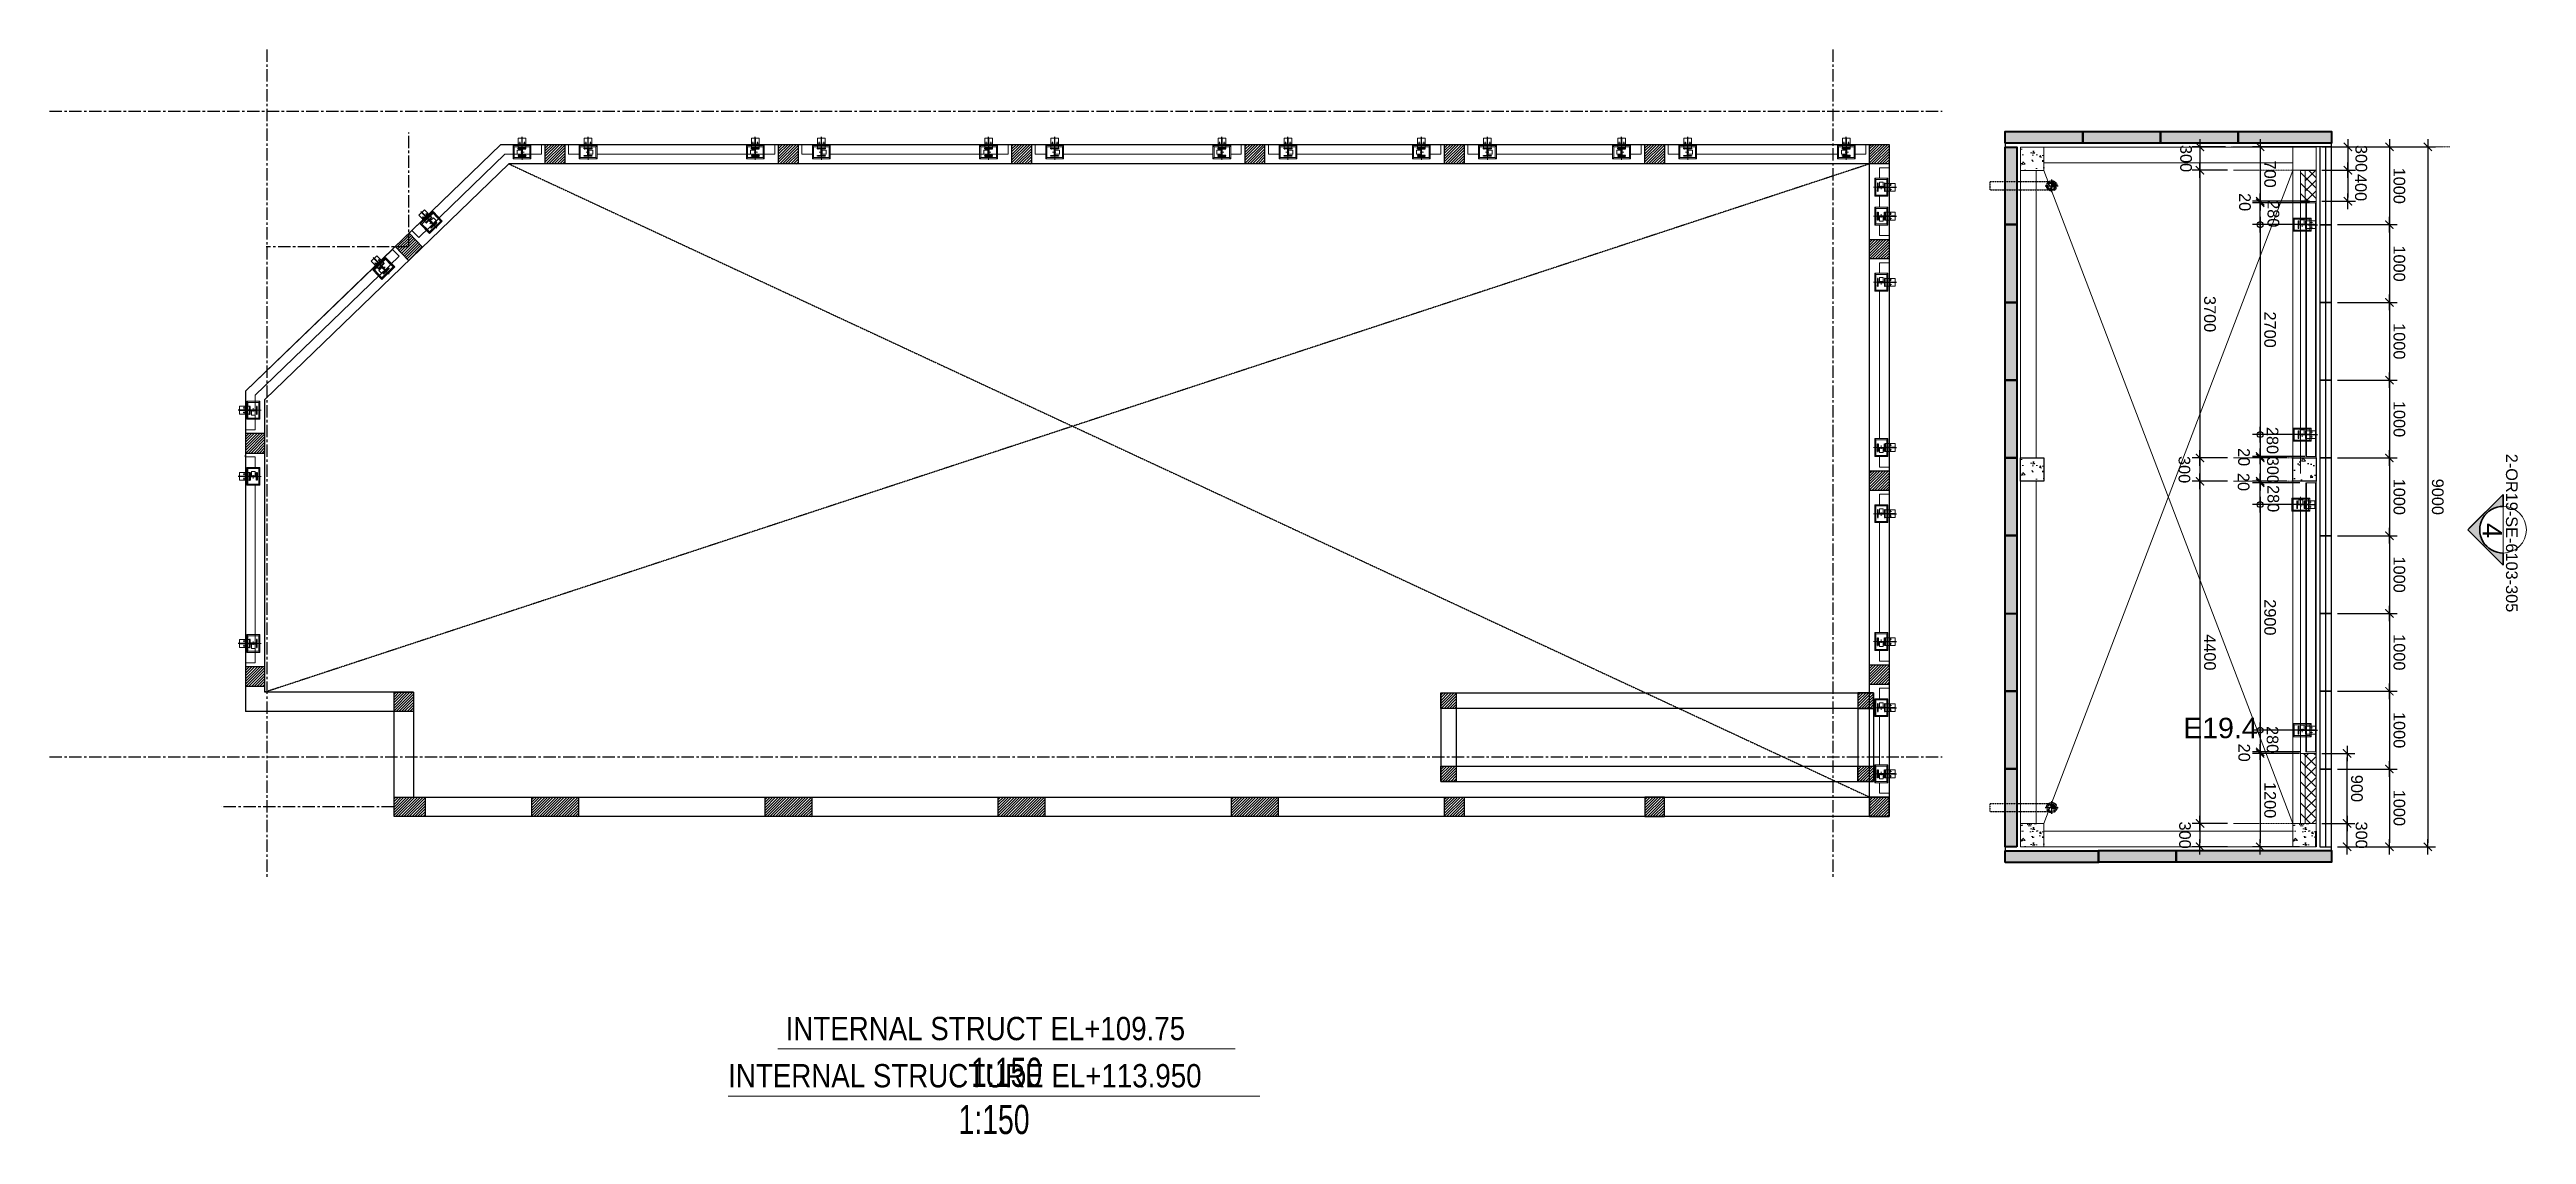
# Model space of a CAD drawing. Header units: millimetres. Extents: x 652554 to 1678317, y -308114 to 170803.
# Drawn here: x 756684 to 788536, y 67875 to 81826 of the extents above; entities that cross this region are included whole.
import ezdxf

# ---------------------------------------------------------------- set-up
doc = ezdxf.new("R2010")
doc.units = ezdxf.units.MM
for name, pattern in [('ARC-E2-P-OR19-LOWER$1$Hidden _0_5X_', [3, 2, -1]), ('CENTER', [50.8, 31.75, -6.35, 6.35, -6.35]), ('Grid Line and Level', [21.5, 12.5, -3, 3, -3]), ('HIDDEN', [0.375, 0.25, -0.125]), ('Hidden _0_5X_', [3, 2, -1]), ('XKITLINE00', [0]), ('XKITLINE02', [4, 2, -2])]:
    doc.linetypes.add(name, pattern=pattern)
doc.layers.get('Defpoints').update_dxf_attribs({"color": 250})
for name, color, linetype in [('$0$A-200-M_WALL_PAT-1', 7, 'Continuous'), ('000 - STRUCTURE_STEEL_FRAMING_CUT_COLOR_4', 4, 'Continuous'), ('000 - STRUCTURE_STEEL_FRAMING_HATCH_', 251, 'Continuous'), ('000 - WIPEOUT', 250, 'Continuous'), ('A-DIMENSION', 1, 'Continuous'), ('A-SYMBOL', 2, 'Continuous'), ('DIM', 1, 'Continuous'), ('WLo', 1, 'Continuous')]:
    doc.layers.add(name, color=color, linetype=linetype)
for name, color, linetype, lineweight in [('A-200-M_WALL_INT_SEC', 4, 'Continuous', 40), ('A-200-M_WALL_INT_SEC-1', 3, 'Continuous', 35), ('A-200-M_WALL_PAT-1', 15, 'Continuous', 9), ('A-200-M_WALL_PAT-2', 1, 'Continuous', 9), ('A-GLAZ', 151, 'Continuous', 15), ('A-WALL', 1, 'Continuous', 9), ('ARC-E2-P-OR19-LOWER$1$A-200-M_WALL', 3, 'Continuous', 9), ('ARC-E2-P-OR19-LOWER$1$A-200-M_WALL_INT', 1, 'Continuous', 9), ('ARC-E2-P-OR19-LOWER$1$A-200-M_WALL_INT_SEC', 4, 'Continuous', 40), ('ARC-E2-P-OR19-LOWER$1$A-200-M_WALL_PAT-2', 1, 'Continuous', 9), ('Bolt', 1, 'Continuous', 0), ('OtherObjectType', 1, 'Continuous', 0), ('Part', 2, 'Continuous', 0), ('Z-030-M_GRID-1', 1, 'Grid Line and Level', 9), ('Z-040-M_ELEVATION-1', 180, 'Continuous', 9), ('Z-040-M_ELEVATION-2', 250, 'Continuous', 35), ('Z-040-M_ELEVATIONView _Elevation_ ENTRANCE 1 _ VB1 - ELEVATION 4_-1', 160, 'Continuous', 35), ('Z-040-M_ELEVATIONView _Elevation_ ENTRANCE 1 _ VB1 - ELEVATION 4_-2', 3, 'Continuous', 9), ('Z-040-M_ELEVATIONView _Elevation_ ENTRANCE 1 _ VB1 - ELEVATION 4_-3', 250, 'Continuous', 35), ('Z-050-M_SECTION', 5, 'Continuous', 9)]:
    doc.layers.add(name, color=color, linetype=linetype, lineweight=lineweight)
doc.styles.add('AECOM_Text', font='arial.ttf')
doc.styles.add('ARC-E2-P-OR19-LOWER$1$Arial_7', font='arial.ttf', dxfattribs={"height": 1500})
doc.styles.add('Arial', font='arial.ttf')
doc.styles.add('Arial_4', font='arial.ttf', dxfattribs={"height": 300})
doc.styles.add('Arial_5', font='arial.ttf', dxfattribs={"height": 250})
doc.styles.add('ARIAL_NARROW', font='ARIALN.TTF')
doc.dimstyles.new('Aecom_Dot-D 2 per 50', dxfattribs={"dimscale": 50, "dimtxt": 3, "dimasz": 1, "dimexe": 2, "dimexo": 1.5, "dimgap": 1, "dimtad": 1, "dimdec": 0, "dimzin": 0, "dimdsep": 46, "dimtxsty": 'AECOM_Text', "dimblk": 'Aecom_Dim_sym_dot', "dimcen": 0.09, "dimclrd": 1, "dimclre": 49, "dimclrt": 3, "dimadec": 0, "dimazin": 0, "dimtfac": 1, "dimtdec": 0, "dimtmove": 0, "dimatfit": 3, "dimfxl": 1, "dimtolj": 1, "dimtzin": 0, "dimarcsym": 0})
doc.dimstyles.new('Aecom_Dot-SL 1 per 50', dxfattribs={"dimscale": 50, "dimtxt": 3, "dimasz": 1, "dimexe": 2, "dimexo": 1.5, "dimgap": 1, "dimtad": 1, "dimdec": 0, "dimzin": 0, "dimdsep": 46, "dimtxsty": 'AECOM_Text', "dimblk1": 'Aecom_Dim_sym_dot', "dimblk2": 'Aecom_Dim_sys_SL', "dimsah": 1, "dimcen": 0.09, "dimclrd": 1, "dimclre": 49, "dimclrt": 3, "dimadec": 0, "dimazin": 0, "dimtfac": 1, "dimtdec": 0, "dimtmove": 0, "dimatfit": 3, "dimfxl": 1, "dimtolj": 1, "dimtzin": 0, "dimarcsym": 0})
doc.dimstyles.new('Aecom_SL 1 per 50', dxfattribs={"dimscale": 50, "dimtxt": 3, "dimasz": 1, "dimexe": 2, "dimexo": 1.5, "dimgap": 1, "dimtad": 1, "dimdec": 0, "dimzin": 0, "dimdsep": 46, "dimtxsty": 'AECOM_Text', "dimblk": 'Aecom_Dim_sys_SL', "dimcen": 0.09, "dimclrd": 1, "dimclre": 49, "dimclrt": 3, "dimadec": 0, "dimazin": 0, "dimtfac": 1, "dimtdec": 0, "dimtmove": 0, "dimatfit": 3, "dimfxl": 1, "dimtolj": 1, "dimtzin": 0, "dimarcsym": 0})
pattern_1 = [(320, (761882.17, 99910.3), (-31.8782, -364.3693), [38.1, -419.1]), (265, (761882.17, 99910.3), (382.1137, 70.487), [30.48, -335.281]), (10.4514, (761879.5, 99879.95), (350.2355, -293.8825), [32.38, -356.1805]), (316.1842, (761983.77, 99910.3), (-84.0847, -542.158), [57.15, -628.65]), (6.6356, (761976.76, 99865.13), (494.852, -474.808), [48.57, -534.271]), (261.1842, (761983.77, 99910.3), (494.852, -474.808), [45.72, -502.9195]), (291, (761958.37, 99859.5), (-204.5304, -303.2288), [38.1, -419.1]), (236, (761958.37, 99859.5), (368.376, -123.604), [30.48, -335.28]), (341.4514, (761941.32, 99834.25), (163.8455, -426.833), [32.38, -356.18]), (307.5, (761882.17, 99910.31), (169.1101, -6.1772), [0, -331.216, 0, -340.36, 0, -336.55]), (277.5, (761882.17, 99910.31), (200.36115, -133.6393), [0, -194.056, 0, -323.596, 0, -128.27]), (237.5, (761882.17, 100023.6), (-11.4575, -271.1812), [0, -127, 0, -396.24, 0, -525.78]), (227.5, (761882.17, 100074.4), (50.853, -296.2584), [0, -165.1, 0, -263.144, 0, -373.38])]
pattern_2 = [(320, (806153.88, 31564.31), (-23.9086, -273.277), [28.575, -314.325]), (265, (806153.88, 31564.3), (286.5853, 52.8651), [22.86, -251.4609]), (10.45144, (806151.88, 31541.54), (262.6766, -220.4119), [24.285, -267.1354]), (316.1842, (806230.08, 31564.3), (-63.0635, -406.6186), [42.8625, -471.4875]), (6.6356, (806224.82, 31530.43), (371.1392, -356.1062), [36.4275, -400.7034]), (261.1842, (806230.08, 31564.3), (371.139, -356.1062), [34.29, -377.1896]), (291, (806211.03, 31526.21), (-153.3978, -227.4216), [28.575, -314.325]), (236, (806211.03, 31526.2), (276.282, -92.703), [22.86, -251.46]), (341.45144, (806198.24, 31507.26), (122.8842, -320.1246), [24.285, -267.1349]), (307.5, (806153.88, 31564.31), (126.83256, -4.6329), [0, -248.412, 0, -255.27, 0, -252.4125]), (277.5, (806153.88, 31564.31), (150.27086, -100.2295), [0, -145.542, 0, -242.697, 0, -96.2025]), (237.5, (806153.88, 31649.27), (-8.59312, -203.3859), [0, -95.25, 0, -297.18, 0, -394.335]), (227.5, (806153.88, 31687.37), (38.13974, -222.1938), [0, -123.825, 0, -197.358, 0, -280.035])]
pattern_3 = [(45, (680888.23, 53598.7), (-67.35192, 67.35192), [])]
pattern_4 = [(45, (-978478.746, 301781.954), (-17.67766953, 17.67766953), [])]
pattern_5 = [(45, (-978378.746, 301781.954), (-17.67766953, 17.67766953), [])]
pattern_6 = [(45, (-978378.746, 301800.954), (-17.67766953, 17.67766953), [])]
pattern_7 = [(45, (-978378.746, 301801.954), (-17.67766953, 17.67766953), [])]
pattern_8 = [(45, (-978354.746, 301801.954), (-17.67766953, 17.67766953), [])]

msp = doc.modelspace()

# ---------------------------------------------------------------- texts
at = {"layer": 'Z-040-M_ELEVATIONView _Elevation_ ENTRANCE 1 _ VB1 - ELEVATION 4_-2', "attachment_point": 2, "rotation": 270, "line_spacing_factor": 0.941778}
for s, insert, char_height, width, style in [('2-OR19-SE-6103-305', (788422.9508, 75608.7488), 150, 2308.265489, 'Arial_4'), ('4', (788222.4068, 75640.189), 250, 232.617238, 'Arial_5')]:
    msp.add_mtext(s, dxfattribs=dict(at, insert=insert, char_height=char_height, width=width, style=style))

# ---------------------------------------------------------------- blocks, each defined once
blk = doc.blocks.new('*A367')
at = {"layer": 'OtherObjectType', "linetype": 'XKITLINE00', "lineweight": 0}
blk.add_line((4133.590672, 17.934915), (4179.169773, 17.934915), dxfattribs=at)
at = {"layer": 'OtherObjectType', "width": 0.85}
for s, height, style, p in [('INTERNAL STRUCTURE EL+113.950', 2, 'Arial', (4133.590672, 18.684915)), ('1:150', 2.5, 'ARIAL_NARROW', (4153.335423, 14.684915))]:
    blk.add_text(s, height=height, dxfattribs=dict(at, style=style)).set_placement(p)
blk = doc.blocks.new('A$C283D7642')
at = {"layer": 'A-200-M_WALL_INT_SEC-1', "lineweight": -3}
h = blk.add_hatch(color=249, dxfattribs=at)
h.dxf.hatch_style = 1
h.paths.add_polyline_path([(150, 0), (0, 0), (0, 1000), (150, 1000)])
at = {"layer": 'A-200-M_WALL_INT_SEC', "color": 249}
blk.add_lwpolyline([(150, 0), (0, 0), (0, 1000), (150, 1000)], close=True, dxfattribs=at)
blk = doc.blocks.new('A$C7BD62462')
at = {"layer": 'A-200-M_WALL_INT_SEC-1', "lineweight": -3}
h = blk.add_hatch(color=249, dxfattribs=at)
h.dxf.hatch_style = 1
h.paths.add_polyline_path([(2000, 150), (2000, 0), (0, 0), (0, 150)])
at = {"layer": 'A-200-M_WALL_INT_SEC', "color": 249}
blk.add_lwpolyline([(2000, 150), (2000, 0), (0, 0), (0, 150)], close=True, dxfattribs=at)
blk = doc.blocks.new('A$C79DB6803')
at = {"layer": 'A-GLAZ'}
h = blk.add_hatch(color=253, dxfattribs=at)
h.dxf.hatch_style = 1
h.paths.add_polyline_path([(0, 50, -1), (0, 0), (50, 0, 0.414214)])
h.paths.add_polyline_path([(50, 0), (0, 0), (0, -50, 0.414214)])
h.paths.add_polyline_path([(0, 0, 1), (0, -50)])
at = {"layer": 'A-SYMBOL', "color": 15}
for p, q in [((-82, 0), (82, 0)), ((0, 82), (0, -82))]:
    blk.add_line(p, q, dxfattribs=at)
at = {"layer": 'A-SYMBOL', "color": 15, "linetype": 'Hidden _0_5X_', "ltscale": 0.3}
blk.add_circle((0, 0), 66.2, dxfattribs=at)
at = {"layer": 'A-SYMBOL'}
blk.add_circle((0, 0), 50, dxfattribs=at)
blk = doc.blocks.new('*A380')
at = {"layer": 'Part', "linetype": 'XKITLINE00', "lineweight": 0}
for p, q in [((4674.779, -534.403), (4671.979, -534.403)), ((4671.979, -534.403), (4671.979, -538.403)), ((4674.779, -534.403), (4674.779, -538.403)), ((4671.979, -538.403), (4674.779, -538.403))]:
    blk.add_line(p, q, dxfattribs=at)
blk = doc.blocks.new('*A381')
at = {"layer": 'Part', "linetype": 'XKITLINE00', "lineweight": 0}
for p, q in [((4671.979, -534.403), (4671.679, -534.103)), ((4671.679, -538.703), (4671.679, -534.103)), ((4671.679, -534.103), (4675.079, -534.103)), ((4675.079, -534.103), (4674.779, -534.403)), ((4675.079, -534.103), (4675.079, -538.703)), ((4671.979, -538.403), (4671.679, -538.703)), ((4675.079, -538.703), (4671.679, -538.703)), ((4674.779, -538.403), (4675.079, -538.703))]:
    blk.add_line(p, q, dxfattribs=at)
at = {"layer": 'Part', "linetype": 'XKITLINE02', "lineweight": 0}
for p, q in [((4674.779, -534.403), (4671.979, -534.403)), ((4671.979, -534.403), (4671.979, -538.403)), ((4674.779, -534.403), (4674.779, -538.403)), ((4671.979, -538.403), (4674.779, -538.403))]:
    blk.add_line(p, q, dxfattribs=at)
blk = doc.blocks.new('*A382')
at = {"layer": 'Part', "linetype": 'XKITLINE00', "lineweight": 0}
for p, q in [((4674.379, -535.403), (4672.379, -535.403)), ((4672.379, -535.563), (4672.379, -535.403)), ((4673.319, -535.563), (4672.379, -535.563)), ((4673.319, -537.243), (4672.379, -537.243)), ((4672.379, -537.403), (4672.379, -537.243)), ((4674.379, -537.403), (4672.379, -537.403)), ((4673.319, -537.243), (4673.319, -535.563)), ((4673.439, -537.243), (4673.439, -535.563)), ((4674.379, -535.563), (4673.439, -535.563)), ((4674.379, -537.243), (4673.439, -537.243)), ((4674.379, -535.563), (4674.379, -535.403)), ((4674.379, -537.403), (4674.379, -537.243))]:
    blk.add_line(p, q, dxfattribs=at)
blk = doc.blocks.new('*A383')
at = {"layer": 'Part', "linetype": 'XKITLINE00', "lineweight": 0}
for p, q in [((4674.639, -535.903), (4673.439, -535.903)), ((4674.639, -536.903), (4673.439, -536.903)), ((4673.539, -536.903), (4673.539, -535.903)), ((4674.639, -535.903), (4674.639, -536.903))]:
    blk.add_line(p, q, dxfattribs=at)
at = {"layer": 'Part', "linetype": 'XKITLINE02', "lineweight": 0}
blk.add_line((4673.439, -535.903), (4673.439, -536.903), dxfattribs=at)
blk = doc.blocks.new('*A384')
at = {"layer": 'Part', "linetype": 'XKITLINE02', "lineweight": 0}
for p, q in [((2918.168795, 426.80336), (2918.168795, 428.536693)), ((2918.168795, 428.536693), (2918.248795, 428.536693)), ((2918.168795, 428.136693), (2918.248795, 428.136693)), ((2918.248795, 426.80336), (2918.168795, 426.80336)), ((2918.248795, 428.536693), (2918.248795, 426.80336))]:
    blk.add_line(p, q, dxfattribs=at)
blk = doc.blocks.new('*A385')
at = {"layer": 'Part', "linetype": 'XKITLINE02', "lineweight": 0}
for p, q in [((2918.875462, 428.536693), (2917.542129, 428.536693)), ((2917.542129, 428.536693), (2917.542129, 426.80336)), ((2917.542129, 426.80336), (2918.875462, 426.80336)), ((2918.875462, 426.80336), (2918.875462, 428.536693))]:
    blk.add_line(p, q, dxfattribs=at)
blk = doc.blocks.new('*A386')
at = {"layer": 'Part', "linetype": 'XKITLINE02', "lineweight": 0}
for p, q in [((2918.875462, 428.536693), (2917.542129, 428.536693)), ((2917.542129, 428.536693), (2917.542129, 426.80336)), ((2917.542129, 426.80336), (2918.875462, 426.80336)), ((2918.875462, 426.80336), (2918.875462, 428.536693))]:
    blk.add_line(p, q, dxfattribs=at)
blk = doc.blocks.new('*A387')
at = {"layer": 'Part', "linetype": 'XKITLINE02', "lineweight": 0}
for p, q in [((2918.168795, 426.80336), (2918.168795, 428.536693)), ((2918.168795, 428.536693), (2918.248795, 428.536693)), ((2918.168795, 428.136693), (2918.248795, 428.136693)), ((2918.248795, 426.80336), (2918.168795, 426.80336)), ((2918.248795, 428.536693), (2918.248795, 426.80336))]:
    blk.add_line(p, q, dxfattribs=at)
blk = doc.blocks.new('*A389')
at = {"layer": 'Bolt', "linetype": 'XKITLINE00', "lineweight": 0}
for p, q in [((2910.815467, 783.8644), (2910.939787, 783.8644)), ((2910.815467, 783.0644), (2910.939787, 783.0644)), ((2911.002133, 784.051067), (2911.002133, 783.926747)), ((2911.002133, 783.677733), (2911.002133, 783.802053)), ((2911.002133, 783.251067), (2911.002133, 783.126747)), ((2911.002133, 782.877733), (2911.002133, 783.002053)), ((2911.1888, 783.8644), (2911.06448, 783.8644)), ((2911.1888, 783.0644), (2911.06448, 783.0644))]:
    blk.add_line(p, q, dxfattribs=at)
blk = doc.blocks.new('bb00')
at = {"layer": 'Bolt'}
for points in [[(-37, 38), (-37, 39), (-37, 40), (-36, 40), (-36, 41), (-36, 41), (-35, 42), (-35, 42), (-34, 43), (-34, 43), (-33, 44), (-33, 44), (-32, 44), (-31, 44), (-31, 44), (-30, 44), (-29, 44), (-29, 44), (-28, 44), (-27, 44), (-27, 44), (-26, 43), (-26, 43), (-25, 42), (-25, 42), (-24, 41), (-24, 41), (-24, 40), (-23, 40), (-23, 39), (-23, 38), (-23, 37), (-23, 37), (-23, 36), (-23, 35), (-24, 35), (-24, 34), (-24, 34), (-25, 33), (-25, 33), (-26, 32), (-26, 32), (-27, 31), (-27, 31), (-28, 31), (-29, 31), (-29, 31), (-30, 30), (-31, 31), (-31, 31), (-32, 31), (-33, 31), (-33, 31), (-34, 32), (-34, 32), (-35, 33), (-35, 33), (-36, 34), (-36, 34), (-36, 35), (-37, 35), (-37, 36), (-37, 37), (-37, 37)], [(23, 38), (23, 39), (23, 40), (24, 40), (24, 41), (24, 41), (25, 42), (25, 42), (26, 43), (26, 43), (27, 44), (27, 44), (28, 44), (29, 44), (29, 44), (30, 44), (31, 44), (31, 44), (32, 44), (33, 44), (33, 44), (34, 43), (34, 43), (35, 42), (35, 42), (36, 41), (36, 41), (36, 40), (37, 40), (37, 39), (37, 38), (37, 37), (37, 37), (37, 36), (37, 35), (36, 35), (36, 34), (36, 34), (35, 33), (35, 33), (34, 32), (34, 32), (33, 31), (33, 31), (32, 31), (31, 31), (31, 31), (30, 30), (29, 31), (29, 31), (28, 31), (27, 31), (27, 31), (26, 32), (26, 32), (25, 33), (25, 33), (24, 34), (24, 34), (24, 35), (23, 35), (23, 36), (23, 37), (23, 37)], [(-3, -73), (3, -73), (3, -87), (-3, -87)], [(3, -73), (8, -73), (8, -87), (3, -87)]]:
    blk.add_hatch(color=49, dxfattribs=at).paths.add_polyline_path(points, flags=17)
at = {"color": 49, "linetype": 'ByBlock'}
blk.add_line((0, 0), (0, 116), dxfattribs=at)
at = {"layer": 'Bolt', "color": 49, "linetype": 'XKITLINE00', "lineweight": 0}
for p, q in [((-44, 37), (-35, 37)), ((-44, 37), (-35, 37)), ((-44, 37), (-16, 37)), ((-30, 51), (-30, 42)), ((-30, 51), (-30, 42)), ((-30, 23), (-30, 51)), ((-30, 23), (-30, 33)), ((-30, 23), (-30, 33)), ((-16, 37), (-25, 37)), ((-16, 37), (-25, 37)), ((16, 37), (25, 37)), ((16, 37), (25, 37)), ((16, 37), (44, 37)), ((30, 51), (30, 42)), ((30, 51), (30, 42)), ((30, 23), (30, 51)), ((30, 23), (30, 33)), ((30, 23), (30, 33)), ((44, 37), (35, 37)), ((44, 37), (35, 37)), ((16, -80), (-27, -80)), ((3, -73), (-3, -73)), ((3, -87), (-3, -87)), ((8, -73), (3, -73)), ((8, -87), (3, -87))]:
    blk.add_line(p, q, dxfattribs=at)
at = {"color": 1, "lineweight": 0, "xscale": 50, "yscale": 50, "zscale": 50}
for name in ['*A381', '*A380', '*A382', '*A383']:
    blk.add_blockref(name, (-233669, 26740), dxfattribs=at)
at = {"color": 1, "lineweight": 0, "xscale": -74.99999802609977, "yscale": 74.99999802609977, "zscale": 74.99999802609977, "rotation": 180}
for name in ['*A385', '*A386', '*A384', '*A387']:
    blk.add_blockref(name, (-218866, 32110), dxfattribs=at)
at = {"color": 49, "lineweight": 0, "xscale": 74.99999802609977, "yscale": 74.99999802609977, "zscale": 74.99999802609977, "rotation": 270}
blk.add_blockref('*A389', (-58760, 218363), dxfattribs=at)
blk = doc.blocks.new('Aecom_Dim_sys_SL')
at = {"color": 1}
blk.add_line((2, 0), (-2, 0), dxfattribs=at)
at = {"color": 2, "const_width": 0.3}
blk.add_lwpolyline([(1.06, 1.06), (-1.06, -1.06)], dxfattribs=at)
blk = doc.blocks.new('*D390')
at = {"layer": 'A-DIMENSION', "color": 49, "lineweight": -2, "transparency": 16777216}
for p, q in [((786106, 80574), (786874, 80574)), ((786106, 79574), (786874, 79574))]:
    blk.add_line(p, q, dxfattribs=at)
at = {"layer": 'A-DIMENSION', "color": 1, "lineweight": -2, "transparency": 16777216}
blk.add_line((786774, 80524), (786774, 79624), dxfattribs=at)
at = {"layer": 'Defpoints', "color": 0, "transparency": 16777216}
for p in [(786031, 80574), (786031, 79574), (786774, 79574)]:
    blk.add_point(p, dxfattribs=at)
at = {"layer": 'A-DIMENSION', "color": 1, "lineweight": -2, "transparency": 16777216, "xscale": 50, "yscale": 50, "zscale": 50}
for p, rotation in [((786774, 80574), 90), ((786774, 79574), 270)]:
    blk.add_blockref('Aecom_Dim_sys_SL', p, dxfattribs=dict(at, rotation=rotation))
at = {"layer": 'A-DIMENSION', "color": 3, "transparency": 16777216, "insert": (786901, 80074), "char_height": 150, "attachment_point": 5, "rotation": 270, "style": 'AECOM_Text'}
blk.add_mtext('\\A1;1000', dxfattribs=at)
blk = doc.blocks.new('*D391')
at = {"layer": 'A-DIMENSION', "color": 49, "lineweight": -2, "transparency": 16777216}
for p, q in [((786106, 79574), (786874, 79574)), ((786106, 78574), (786874, 78574))]:
    blk.add_line(p, q, dxfattribs=at)
at = {"layer": 'A-DIMENSION', "color": 1, "lineweight": -2, "transparency": 16777216}
blk.add_line((786774, 79524), (786774, 78624), dxfattribs=at)
at = {"layer": 'Defpoints', "color": 0, "transparency": 16777216}
for p in [(786031, 79574), (786031, 78574), (786774, 78574)]:
    blk.add_point(p, dxfattribs=at)
at = {"layer": 'A-DIMENSION', "color": 1, "lineweight": -2, "transparency": 16777216, "xscale": 50, "yscale": 50, "zscale": 50}
for p, rotation in [((786774, 79574), 90), ((786774, 78574), 270)]:
    blk.add_blockref('Aecom_Dim_sys_SL', p, dxfattribs=dict(at, rotation=rotation))
at = {"layer": 'A-DIMENSION', "color": 3, "transparency": 16777216, "insert": (786901, 79074), "char_height": 150, "attachment_point": 5, "rotation": 270, "style": 'AECOM_Text'}
blk.add_mtext('\\A1;1000', dxfattribs=at)
blk = doc.blocks.new('*D392')
at = {"layer": 'A-DIMENSION', "color": 49, "lineweight": -2, "transparency": 16777216}
for p, q in [((786106, 78574), (786874, 78574)), ((786106, 77574), (786874, 77574))]:
    blk.add_line(p, q, dxfattribs=at)
at = {"layer": 'A-DIMENSION', "color": 1, "lineweight": -2, "transparency": 16777216}
blk.add_line((786774, 78524), (786774, 77624), dxfattribs=at)
at = {"layer": 'Defpoints', "color": 0, "transparency": 16777216}
for p in [(786031, 78574), (786031, 77574), (786774, 77574)]:
    blk.add_point(p, dxfattribs=at)
at = {"layer": 'A-DIMENSION', "color": 1, "lineweight": -2, "transparency": 16777216, "xscale": 50, "yscale": 50, "zscale": 50}
for p, rotation in [((786774, 78574), 90), ((786774, 77574), 270)]:
    blk.add_blockref('Aecom_Dim_sys_SL', p, dxfattribs=dict(at, rotation=rotation))
at = {"layer": 'A-DIMENSION', "color": 3, "transparency": 16777216, "insert": (786901, 78074), "char_height": 150, "attachment_point": 5, "rotation": 270, "style": 'AECOM_Text'}
blk.add_mtext('\\A1;1000', dxfattribs=at)
blk = doc.blocks.new('*D393')
at = {"layer": 'A-DIMENSION', "color": 49, "lineweight": -2, "transparency": 16777216}
for p, q in [((786106, 77574), (786874, 77574)), ((786106, 76574), (786874, 76574))]:
    blk.add_line(p, q, dxfattribs=at)
at = {"layer": 'A-DIMENSION', "color": 1, "lineweight": -2, "transparency": 16777216}
blk.add_line((786774, 77524), (786774, 76624), dxfattribs=at)
at = {"layer": 'Defpoints', "color": 0, "transparency": 16777216}
for p in [(786031, 77574), (786031, 76574), (786774, 76574)]:
    blk.add_point(p, dxfattribs=at)
at = {"layer": 'A-DIMENSION', "color": 1, "lineweight": -2, "transparency": 16777216, "xscale": 50, "yscale": 50, "zscale": 50}
for p, rotation in [((786774, 77574), 90), ((786774, 76574), 270)]:
    blk.add_blockref('Aecom_Dim_sys_SL', p, dxfattribs=dict(at, rotation=rotation))
at = {"layer": 'A-DIMENSION', "color": 3, "transparency": 16777216, "insert": (786901, 77074), "char_height": 150, "attachment_point": 5, "rotation": 270, "style": 'AECOM_Text'}
blk.add_mtext('\\A1;1000', dxfattribs=at)
blk = doc.blocks.new('*D394')
at = {"layer": 'A-DIMENSION', "color": 49, "lineweight": -2, "transparency": 16777216}
for p, q in [((786106, 76574), (786874, 76574)), ((786106, 75574), (786874, 75574))]:
    blk.add_line(p, q, dxfattribs=at)
at = {"layer": 'A-DIMENSION', "color": 1, "lineweight": -2, "transparency": 16777216}
blk.add_line((786774, 76524), (786774, 75624), dxfattribs=at)
at = {"layer": 'Defpoints', "color": 0, "transparency": 16777216}
for p in [(786031, 76574), (786031, 75574), (786774, 75574)]:
    blk.add_point(p, dxfattribs=at)
at = {"layer": 'A-DIMENSION', "color": 1, "lineweight": -2, "transparency": 16777216, "xscale": 50, "yscale": 50, "zscale": 50}
for p, rotation in [((786774, 76574), 90), ((786774, 75574), 270)]:
    blk.add_blockref('Aecom_Dim_sys_SL', p, dxfattribs=dict(at, rotation=rotation))
at = {"layer": 'A-DIMENSION', "color": 3, "transparency": 16777216, "insert": (786901, 76074), "char_height": 150, "attachment_point": 5, "rotation": 270, "style": 'AECOM_Text'}
blk.add_mtext('\\A1;1000', dxfattribs=at)
blk = doc.blocks.new('*D395')
at = {"layer": 'A-DIMENSION', "color": 49, "lineweight": -2, "transparency": 16777216}
for p, q in [((786106, 75574), (786874, 75574)), ((786106, 74574), (786874, 74574))]:
    blk.add_line(p, q, dxfattribs=at)
at = {"layer": 'A-DIMENSION', "color": 1, "lineweight": -2, "transparency": 16777216}
blk.add_line((786774, 75524), (786774, 74624), dxfattribs=at)
at = {"layer": 'Defpoints', "color": 0, "transparency": 16777216}
for p in [(786031, 75574), (786031, 74574), (786774, 74574)]:
    blk.add_point(p, dxfattribs=at)
at = {"layer": 'A-DIMENSION', "color": 1, "lineweight": -2, "transparency": 16777216, "xscale": 50, "yscale": 50, "zscale": 50}
for p, rotation in [((786774, 75574), 90), ((786774, 74574), 270)]:
    blk.add_blockref('Aecom_Dim_sys_SL', p, dxfattribs=dict(at, rotation=rotation))
at = {"layer": 'A-DIMENSION', "color": 3, "transparency": 16777216, "insert": (786901, 75074), "char_height": 150, "attachment_point": 5, "rotation": 270, "style": 'AECOM_Text'}
blk.add_mtext('\\A1;1000', dxfattribs=at)
blk = doc.blocks.new('*D396')
at = {"layer": 'A-DIMENSION', "color": 49, "lineweight": -2, "transparency": 16777216}
for p, q in [((786106, 74574), (786874, 74574)), ((786106, 73574), (786874, 73574))]:
    blk.add_line(p, q, dxfattribs=at)
at = {"layer": 'A-DIMENSION', "color": 1, "lineweight": -2, "transparency": 16777216}
blk.add_line((786774, 74524), (786774, 73624), dxfattribs=at)
at = {"layer": 'Defpoints', "color": 0, "transparency": 16777216}
for p in [(786031, 74574), (786031, 73574), (786774, 73574)]:
    blk.add_point(p, dxfattribs=at)
at = {"layer": 'A-DIMENSION', "color": 1, "lineweight": -2, "transparency": 16777216, "xscale": 50, "yscale": 50, "zscale": 50}
for p, rotation in [((786774, 74574), 90), ((786774, 73574), 270)]:
    blk.add_blockref('Aecom_Dim_sys_SL', p, dxfattribs=dict(at, rotation=rotation))
at = {"layer": 'A-DIMENSION', "color": 3, "transparency": 16777216, "insert": (786901, 74074), "char_height": 150, "attachment_point": 5, "rotation": 270, "style": 'AECOM_Text'}
blk.add_mtext('\\A1;1000', dxfattribs=at)
blk = doc.blocks.new('*D397')
at = {"layer": 'A-DIMENSION', "color": 49, "lineweight": -2, "transparency": 16777216}
for p, q in [((786106, 73574), (786874, 73574)), ((786106, 72574), (786874, 72574))]:
    blk.add_line(p, q, dxfattribs=at)
at = {"layer": 'A-DIMENSION', "color": 1, "lineweight": -2, "transparency": 16777216}
blk.add_line((786774, 73524), (786774, 72624), dxfattribs=at)
at = {"layer": 'Defpoints', "color": 0, "transparency": 16777216}
for p in [(786031, 73574), (786031, 72574), (786774, 72574)]:
    blk.add_point(p, dxfattribs=at)
at = {"layer": 'A-DIMENSION', "color": 1, "lineweight": -2, "transparency": 16777216, "xscale": 50, "yscale": 50, "zscale": 50}
for p, rotation in [((786774, 73574), 90), ((786774, 72574), 270)]:
    blk.add_blockref('Aecom_Dim_sys_SL', p, dxfattribs=dict(at, rotation=rotation))
at = {"layer": 'A-DIMENSION', "color": 3, "transparency": 16777216, "insert": (786901, 73074), "char_height": 150, "attachment_point": 5, "rotation": 270, "style": 'AECOM_Text'}
blk.add_mtext('\\A1;1000', dxfattribs=at)
blk = doc.blocks.new('*D398')
at = {"layer": 'A-DIMENSION', "color": 49, "lineweight": -2, "transparency": 16777216}
for p, q in [((786106, 72574), (786874, 72574)), ((786106, 71574), (786874, 71574))]:
    blk.add_line(p, q, dxfattribs=at)
at = {"layer": 'A-DIMENSION', "color": 1, "lineweight": -2, "transparency": 16777216}
blk.add_line((786774, 72524), (786774, 71624), dxfattribs=at)
at = {"layer": 'Defpoints', "color": 0, "transparency": 16777216}
for p in [(786031, 72574), (786031, 71574), (786774, 71574)]:
    blk.add_point(p, dxfattribs=at)
at = {"layer": 'A-DIMENSION', "color": 1, "lineweight": -2, "transparency": 16777216, "xscale": 50, "yscale": 50, "zscale": 50}
for p, rotation in [((786774, 72574), 90), ((786774, 71574), 270)]:
    blk.add_blockref('Aecom_Dim_sys_SL', p, dxfattribs=dict(at, rotation=rotation))
at = {"layer": 'A-DIMENSION', "color": 3, "transparency": 16777216, "insert": (786901, 72074), "char_height": 150, "attachment_point": 5, "rotation": 270, "style": 'AECOM_Text'}
blk.add_mtext('\\A1;1000', dxfattribs=at)
blk = doc.blocks.new('*D399')
at = {"layer": 'A-DIMENSION', "color": 49, "lineweight": -2, "transparency": 16777216}
for p, q in [((786106, 80574), (787368, 80574)), ((786106, 71574), (787368, 71574))]:
    blk.add_line(p, q, dxfattribs=at)
at = {"layer": 'A-DIMENSION', "color": 1, "lineweight": -2, "transparency": 16777216}
blk.add_line((787268, 80524), (787268, 71624), dxfattribs=at)
at = {"layer": 'Defpoints', "color": 0, "transparency": 16777216}
for p in [(786031, 80574), (786031, 71574), (787268, 71574)]:
    blk.add_point(p, dxfattribs=at)
at = {"layer": 'A-DIMENSION', "color": 1, "lineweight": -2, "transparency": 16777216, "xscale": 50, "yscale": 50, "zscale": 50}
for p, rotation in [((787268, 80574), 90), ((787268, 71574), 270)]:
    blk.add_blockref('Aecom_Dim_sys_SL', p, dxfattribs=dict(at, rotation=rotation))
at = {"layer": 'A-DIMENSION', "color": 3, "transparency": 16777216, "insert": (787395, 76074), "char_height": 150, "attachment_point": 5, "rotation": 270, "style": 'AECOM_Text'}
blk.add_mtext('\\A1;9000', dxfattribs=at)
blk = doc.blocks.new('*D413')
at = {"layer": 'A-DIMENSION', "color": 49, "lineweight": -2, "transparency": 16777216}
for p, q in [((785748, 79874), (785012, 79874)), ((785748, 79854), (785012, 79854))]:
    blk.add_line(p, q, dxfattribs=at)
at = {"layer": 'A-DIMENSION', "color": 1, "lineweight": -2, "transparency": 16777216}
blk.add_line((785112, 79854), (785112, 79874), dxfattribs=at)
at = {"layer": 'Defpoints', "color": 0, "transparency": 16777216}
for p in [(785112, 79874), (785823, 79874), (785823, 79854)]:
    blk.add_point(p, dxfattribs=at)
at = {"layer": 'A-DIMENSION', "color": 3, "transparency": 16777216, "insert": (784915, 79864), "char_height": 150, "attachment_point": 5, "rotation": 270, "style": 'AECOM_Text'}
blk.add_mtext('\\A1;20', dxfattribs=at)
blk = doc.blocks.new('*D414')
at = {"layer": 'A-DIMENSION', "color": 49, "lineweight": -2, "transparency": 16777216}
for p, q in [((785631, 72794), (785012, 72794)), ((785616, 72774), (785012, 72774))]:
    blk.add_line(p, q, dxfattribs=at)
at = {"layer": 'A-DIMENSION', "color": 1, "lineweight": -2, "transparency": 16777216}
blk.add_line((785112, 72794), (785112, 72774), dxfattribs=at)
at = {"layer": 'Defpoints', "color": 0, "transparency": 16777216}
for p in [(785112, 72774), (785691, 72774), (785706, 72794)]:
    blk.add_point(p, dxfattribs=at)
at = {"layer": 'A-DIMENSION', "color": 3, "transparency": 16777216, "insert": (784906, 72784), "char_height": 150, "attachment_point": 5, "rotation": 270, "style": 'AECOM_Text'}
blk.add_mtext('\\A1;20', dxfattribs=at)
blk = doc.blocks.new('*D400')
at = {"layer": 'A-DIMENSION', "color": 49, "lineweight": -2, "transparency": 16777216}
for p, q in [((785616, 72774), (785012, 72774)), ((785616, 71574), (785012, 71574))]:
    blk.add_line(p, q, dxfattribs=at)
at = {"layer": 'A-DIMENSION', "color": 1, "lineweight": -2, "transparency": 16777216}
blk.add_line((785112, 72724), (785112, 71624), dxfattribs=at)
at = {"layer": 'Defpoints', "color": 0, "transparency": 16777216}
for p in [(785691, 72774), (785112, 71574), (785691, 71574)]:
    blk.add_point(p, dxfattribs=at)
at = {"layer": 'A-DIMENSION', "color": 1, "lineweight": -2, "transparency": 16777216, "xscale": 50, "yscale": 50, "zscale": 50}
for p, rotation in [((785112, 72774), 90), ((785112, 71574), 270)]:
    blk.add_blockref('Aecom_Dim_sys_SL', p, dxfattribs=dict(at, rotation=rotation))
at = {"layer": 'A-DIMENSION', "color": 3, "transparency": 16777216, "insert": (785239, 72174), "char_height": 150, "attachment_point": 5, "rotation": 270, "style": 'AECOM_Text'}
blk.add_mtext('\\A1;1200', dxfattribs=at)
blk = doc.blocks.new('*D401')
at = {"layer": 'A-DIMENSION', "color": 49, "lineweight": -2, "transparency": 16777216}
for p, q in [((785956, 80574), (785012, 80574)), ((785686, 79874), (785012, 79874))]:
    blk.add_line(p, q, dxfattribs=at)
at = {"layer": 'A-DIMENSION', "color": 1, "lineweight": -2, "transparency": 16777216}
blk.add_line((785112, 80524), (785112, 79924), dxfattribs=at)
at = {"layer": 'Defpoints', "color": 0, "transparency": 16777216}
for p in [(786031, 80574), (785112, 79874), (785761, 79874)]:
    blk.add_point(p, dxfattribs=at)
at = {"layer": 'A-DIMENSION', "color": 1, "lineweight": -2, "transparency": 16777216, "xscale": 50, "yscale": 50, "zscale": 50}
for p, rotation in [((785112, 80574), 90), ((785112, 79874), 270)]:
    blk.add_blockref('Aecom_Dim_sys_SL', p, dxfattribs=dict(at, rotation=rotation))
at = {"layer": 'A-DIMENSION', "color": 3, "transparency": 16777216, "insert": (785239, 80224), "char_height": 150, "attachment_point": 5, "rotation": 270, "style": 'AECOM_Text'}
blk.add_mtext('\\A1;700', dxfattribs=at)
blk = doc.blocks.new('Aecom_Dim_sym_dot')
at = {"color": 1}
blk.add_line((2, 0), (-2, 0), dxfattribs=at)
at = {"color": 2}
blk.add_circle((0, 0), 0.75, dxfattribs=at)
blk = doc.blocks.new('*D415')
at = {"layer": 'A-DIMENSION', "color": 49, "lineweight": -2, "transparency": 16777216}
for p, q in [((785631, 79854), (785012, 79854)), ((785806, 79574), (785012, 79574))]:
    blk.add_line(p, q, dxfattribs=at)
at = {"layer": 'A-DIMENSION', "color": 1, "lineweight": -2, "transparency": 16777216}
blk.add_line((785112, 79624), (785112, 79804), dxfattribs=at)
at = {"layer": 'Defpoints', "color": 0, "transparency": 16777216}
for p in [(785112, 79854), (785706, 79854), (785881, 79574)]:
    blk.add_point(p, dxfattribs=at)
at = {"layer": 'A-DIMENSION', "color": 1, "lineweight": -2, "transparency": 16777216, "xscale": 50, "yscale": 50, "zscale": 50}
for name, p, rotation in [('Aecom_Dim_sys_SL', (785112, 79854), 90), ('Aecom_Dim_sym_dot', (785112, 79574), 270)]:
    blk.add_blockref(name, p, dxfattribs=dict(at, rotation=rotation))
at = {"layer": 'A-DIMENSION', "color": 3, "transparency": 16777216, "insert": (785281, 79714), "char_height": 150, "attachment_point": 5, "rotation": 270.1, "style": 'AECOM_Text'}
blk.add_mtext('\\A1;280', dxfattribs=at)
blk = doc.blocks.new('*D402')
at = {"layer": 'A-DIMENSION', "color": 49, "lineweight": -2, "transparency": 16777216}
for p, q in [((785806, 79574), (785012, 79574)), ((785772, 76874), (785012, 76874))]:
    blk.add_line(p, q, dxfattribs=at)
at = {"layer": 'A-DIMENSION', "color": 1, "lineweight": -2, "transparency": 16777216}
blk.add_line((785112, 79524), (785112, 76924), dxfattribs=at)
at = {"layer": 'Defpoints', "color": 0, "transparency": 16777216}
for p in [(785881, 79574), (785112, 76874), (785847, 76874)]:
    blk.add_point(p, dxfattribs=at)
at = {"layer": 'A-DIMENSION', "color": 1, "lineweight": -2, "transparency": 16777216, "xscale": 50, "yscale": 50, "zscale": 50}
for p, rotation in [((785112, 79574), 90), ((785112, 76874), 270)]:
    blk.add_blockref('Aecom_Dim_sym_dot', p, dxfattribs=dict(at, rotation=rotation))
at = {"layer": 'A-DIMENSION', "color": 3, "transparency": 16777216, "insert": (785239, 78224), "char_height": 150, "attachment_point": 5, "rotation": 270, "style": 'AECOM_Text'}
blk.add_mtext('\\A1;2700', dxfattribs=at)
blk = doc.blocks.new('*D416')
at = {"layer": 'A-DIMENSION', "color": 49, "lineweight": -2, "transparency": 16777216}
for p, q in [((785772, 76874), (785012, 76874)), ((785686, 76594), (785012, 76594))]:
    blk.add_line(p, q, dxfattribs=at)
at = {"layer": 'A-DIMENSION', "color": 1, "lineweight": -2, "transparency": 16777216}
blk.add_line((785112, 76824), (785112, 76644), dxfattribs=at)
at = {"layer": 'Defpoints', "color": 0, "transparency": 16777216}
for p in [(785847, 76874), (785112, 76594), (785761, 76594)]:
    blk.add_point(p, dxfattribs=at)
at = {"layer": 'A-DIMENSION', "color": 1, "lineweight": -2, "transparency": 16777216, "xscale": 50, "yscale": 50, "zscale": 50}
for name, p, rotation in [('Aecom_Dim_sym_dot', (785112, 76874), 90), ('Aecom_Dim_sys_SL', (785112, 76594), 270)]:
    blk.add_blockref(name, p, dxfattribs=dict(at, rotation=rotation))
at = {"layer": 'A-DIMENSION', "color": 3, "transparency": 16777216, "insert": (785270, 76798), "char_height": 150, "attachment_point": 5, "rotation": 270.1, "style": 'AECOM_Text'}
blk.add_mtext('\\A1;280', dxfattribs=at)
blk = doc.blocks.new('*D417')
at = {"layer": 'A-DIMENSION', "color": 49, "lineweight": -2, "transparency": 16777216}
for p, q in [((785686, 76594), (785012, 76594)), ((785456, 76574), (785012, 76574))]:
    blk.add_line(p, q, dxfattribs=at)
at = {"layer": 'A-DIMENSION', "color": 1, "lineweight": -2, "transparency": 16777216}
blk.add_line((785112, 76594), (785112, 76574), dxfattribs=at)
at = {"layer": 'Defpoints', "color": 0, "transparency": 16777216}
for p in [(785112, 76574), (785531, 76574), (785761, 76594)]:
    blk.add_point(p, dxfattribs=at)
at = {"layer": 'A-DIMENSION', "color": 3, "transparency": 16777216, "insert": (784903, 76585), "char_height": 150, "attachment_point": 5, "rotation": 270, "style": 'AECOM_Text'}
blk.add_mtext('\\A1;20', dxfattribs=at)
blk = doc.blocks.new('*D418')
at = {"layer": 'A-DIMENSION', "color": 49, "lineweight": -2, "transparency": 16777216}
for p, q in [((785456, 76574), (785012, 76574)), ((785456, 76274), (785012, 76274))]:
    blk.add_line(p, q, dxfattribs=at)
at = {"layer": 'A-DIMENSION', "color": 1, "lineweight": -2, "transparency": 16777216}
blk.add_line((785112, 76524), (785112, 76324), dxfattribs=at)
at = {"layer": 'Defpoints', "color": 0, "transparency": 16777216}
for p in [(785531, 76574), (785112, 76274), (785531, 76274)]:
    blk.add_point(p, dxfattribs=at)
at = {"layer": 'A-DIMENSION', "color": 1, "lineweight": -2, "transparency": 16777216, "xscale": 50, "yscale": 50, "zscale": 50}
for p, rotation in [((785112, 76574), 90), ((785112, 76274), 270)]:
    blk.add_blockref('Aecom_Dim_sys_SL', p, dxfattribs=dict(at, rotation=rotation))
at = {"layer": 'A-DIMENSION', "color": 3, "transparency": 16777216, "insert": (785274, 76414), "char_height": 150, "attachment_point": 5, "rotation": 270, "style": 'AECOM_Text'}
blk.add_mtext('\\A1;300', dxfattribs=at)
blk = doc.blocks.new('*D403')
at = {"layer": 'A-DIMENSION', "color": 49, "lineweight": -2, "transparency": 16777216}
for p, q in [((785772, 73074), (785012, 73074)), ((785631, 72794), (785012, 72794))]:
    blk.add_line(p, q, dxfattribs=at)
at = {"layer": 'A-DIMENSION', "color": 1, "lineweight": -2, "transparency": 16777216}
blk.add_line((785112, 73024), (785112, 72844), dxfattribs=at)
at = {"layer": 'Defpoints', "color": 0, "transparency": 16777216}
for p in [(785847, 73074), (785112, 72794), (785706, 72794)]:
    blk.add_point(p, dxfattribs=at)
at = {"layer": 'A-DIMENSION', "color": 1, "lineweight": -2, "transparency": 16777216, "xscale": 50, "yscale": 50, "zscale": 50}
for name, p, rotation in [('Aecom_Dim_sym_dot', (785112, 73074), 90), ('Aecom_Dim_sys_SL', (785112, 72794), 270)]:
    blk.add_blockref(name, p, dxfattribs=dict(at, rotation=rotation))
at = {"layer": 'A-DIMENSION', "color": 3, "transparency": 16777216, "insert": (785270, 72952), "char_height": 150, "attachment_point": 5, "rotation": 270.1, "style": 'AECOM_Text'}
blk.add_mtext('\\A1;280', dxfattribs=at)
blk = doc.blocks.new('*D404')
at = {"layer": 'A-DIMENSION', "color": 49, "lineweight": -2, "transparency": 16777216}
for p, q in [((785623, 76254), (785012, 76254)), ((785756, 75974), (785012, 75974))]:
    blk.add_line(p, q, dxfattribs=at)
at = {"layer": 'A-DIMENSION', "color": 1, "lineweight": -2, "transparency": 16777216}
blk.add_line((785112, 76024), (785112, 76204), dxfattribs=at)
at = {"layer": 'Defpoints', "color": 0, "transparency": 16777216}
for p in [(785112, 76254), (785698, 76254), (785831, 75974)]:
    blk.add_point(p, dxfattribs=at)
at = {"layer": 'A-DIMENSION', "color": 1, "lineweight": -2, "transparency": 16777216, "xscale": 50, "yscale": 50, "zscale": 50}
for name, p, rotation in [('Aecom_Dim_sys_SL', (785112, 76254), 90), ('Aecom_Dim_sym_dot', (785112, 75974), 270)]:
    blk.add_blockref(name, p, dxfattribs=dict(at, rotation=rotation))
at = {"layer": 'A-DIMENSION', "color": 3, "transparency": 16777216, "insert": (785280, 76051), "char_height": 150, "attachment_point": 5, "rotation": 270.1, "style": 'AECOM_Text'}
blk.add_mtext('\\A1;280', dxfattribs=at)
blk = doc.blocks.new('*D419')
at = {"layer": 'A-DIMENSION', "color": 49, "lineweight": -2, "transparency": 16777216}
for p, q in [((785756, 75974), (785012, 75974)), ((785772, 73074), (785012, 73074))]:
    blk.add_line(p, q, dxfattribs=at)
at = {"layer": 'A-DIMENSION', "color": 1, "lineweight": -2, "transparency": 16777216}
blk.add_line((785112, 75924), (785112, 73124), dxfattribs=at)
at = {"layer": 'Defpoints', "color": 0, "transparency": 16777216}
for p in [(785831, 75974), (785112, 73074), (785847, 73074)]:
    blk.add_point(p, dxfattribs=at)
at = {"layer": 'A-DIMENSION', "color": 1, "lineweight": -2, "transparency": 16777216, "xscale": 50, "yscale": 50, "zscale": 50}
for p, rotation in [((785112, 75974), 90), ((785112, 73074), 270)]:
    blk.add_blockref('Aecom_Dim_sym_dot', p, dxfattribs=dict(at, rotation=rotation))
at = {"layer": 'A-DIMENSION', "color": 3, "transparency": 16777216, "insert": (785239, 74524), "char_height": 150, "attachment_point": 5, "rotation": 270, "style": 'AECOM_Text'}
blk.add_mtext('\\A1;2900', dxfattribs=at)
blk = doc.blocks.new('*D420')
at = {"layer": 'A-DIMENSION', "color": 49, "lineweight": -2, "transparency": 16777216}
for p, q in [((785456, 76274), (785012, 76274)), ((785623, 76254), (785012, 76254))]:
    blk.add_line(p, q, dxfattribs=at)
at = {"layer": 'A-DIMENSION', "color": 1, "lineweight": -2, "transparency": 16777216}
blk.add_line((785112, 76274), (785112, 76254), dxfattribs=at)
at = {"layer": 'Defpoints', "color": 0, "transparency": 16777216}
for p in [(785112, 76254), (785531, 76274), (785698, 76254)]:
    blk.add_point(p, dxfattribs=at)
at = {"layer": 'A-DIMENSION', "color": 3, "transparency": 16777216, "insert": (784898, 76265), "char_height": 150, "attachment_point": 5, "rotation": 270, "style": 'AECOM_Text'}
blk.add_mtext('\\A1;20', dxfattribs=at)
blk = doc.blocks.new('*D421')
at = {"layer": 'A-DIMENSION', "color": 49, "lineweight": -2, "transparency": 16777216}
for p, q in [((785906, 71874), (786329, 71874)), ((786106, 71574), (786329, 71574))]:
    blk.add_line(p, q, dxfattribs=at)
at = {"layer": 'A-DIMENSION', "color": 1, "lineweight": -2, "transparency": 16777216}
blk.add_line((786229, 71624), (786229, 71824), dxfattribs=at)
at = {"layer": 'Defpoints', "color": 0, "transparency": 16777216}
for p in [(785831, 71874), (786229, 71874), (786031, 71574)]:
    blk.add_point(p, dxfattribs=at)
at = {"layer": 'A-DIMENSION', "color": 1, "lineweight": -2, "transparency": 16777216, "xscale": 50, "yscale": 50, "zscale": 50}
for p, rotation in [((786229, 71874), 90), ((786229, 71574), 270)]:
    blk.add_blockref('Aecom_Dim_sys_SL', p, dxfattribs=dict(at, rotation=rotation))
at = {"layer": 'A-DIMENSION', "color": 3, "transparency": 16777216, "insert": (786414, 71724), "char_height": 150, "attachment_point": 5, "rotation": 270, "style": 'AECOM_Text'}
blk.add_mtext('\\A1;300', dxfattribs=at)
blk = doc.blocks.new('*D405')
at = {"layer": 'A-DIMENSION', "color": 49, "lineweight": -2, "transparency": 16777216}
for p, q in [((785906, 72774), (786329, 72774)), ((785906, 71874), (786329, 71874))]:
    blk.add_line(p, q, dxfattribs=at)
at = {"layer": 'A-DIMENSION', "color": 1, "lineweight": -2, "transparency": 16777216}
blk.add_line((786229, 71924), (786229, 72724), dxfattribs=at)
at = {"layer": 'Defpoints', "color": 0, "transparency": 16777216}
for p in [(785831, 72774), (786229, 72774), (785831, 71874)]:
    blk.add_point(p, dxfattribs=at)
at = {"layer": 'A-DIMENSION', "color": 1, "lineweight": -2, "transparency": 16777216, "xscale": 50, "yscale": 50, "zscale": 50}
for p, rotation in [((786229, 72774), 90), ((786229, 71874), 270)]:
    blk.add_blockref('Aecom_Dim_sys_SL', p, dxfattribs=dict(at, rotation=rotation))
at = {"layer": 'A-DIMENSION', "color": 3, "transparency": 16777216, "insert": (786355, 72324), "char_height": 150, "attachment_point": 5, "rotation": 270, "style": 'AECOM_Text'}
blk.add_mtext('\\A1;900', dxfattribs=at)
blk = doc.blocks.new('*D422')
at = {"layer": 'A-DIMENSION', "color": 49, "lineweight": -2, "transparency": 16777216}
for p, q in [((785906, 80574), (786340, 80574)), ((785906, 80274), (786340, 80274))]:
    blk.add_line(p, q, dxfattribs=at)
at = {"layer": 'A-DIMENSION', "color": 1, "lineweight": -2, "transparency": 16777216}
blk.add_line((786240, 80524), (786240, 80324), dxfattribs=at)
at = {"layer": 'Defpoints', "color": 0, "transparency": 16777216}
for p in [(785831, 80574), (785831, 80274), (786240, 80274)]:
    blk.add_point(p, dxfattribs=at)
at = {"layer": 'A-DIMENSION', "color": 1, "lineweight": -2, "transparency": 16777216, "xscale": 50, "yscale": 50, "zscale": 50}
for p, rotation in [((786240, 80574), 90), ((786240, 80274), 270)]:
    blk.add_blockref('Aecom_Dim_sys_SL', p, dxfattribs=dict(at, rotation=rotation))
at = {"layer": 'A-DIMENSION', "color": 3, "transparency": 16777216, "insert": (786411, 80424), "char_height": 150, "attachment_point": 5, "rotation": 270, "style": 'AECOM_Text'}
blk.add_mtext('\\A1;300', dxfattribs=at)
blk = doc.blocks.new('*D406')
at = {"layer": 'A-DIMENSION', "color": 49, "lineweight": -2, "transparency": 16777216}
for p, q in [((785906, 80274), (786340, 80274)), ((785906, 79874), (786340, 79874))]:
    blk.add_line(p, q, dxfattribs=at)
at = {"layer": 'A-DIMENSION', "color": 1, "lineweight": -2, "transparency": 16777216}
blk.add_line((786240, 80224), (786240, 79924), dxfattribs=at)
at = {"layer": 'Defpoints', "color": 0, "transparency": 16777216}
for p in [(785831, 80274), (785831, 79874), (786240, 79874)]:
    blk.add_point(p, dxfattribs=at)
at = {"layer": 'A-DIMENSION', "color": 1, "lineweight": -2, "transparency": 16777216, "xscale": 50, "yscale": 50, "zscale": 50}
for p, rotation in [((786240, 80274), 90), ((786240, 79874), 270)]:
    blk.add_blockref('Aecom_Dim_sys_SL', p, dxfattribs=dict(at, rotation=rotation))
at = {"layer": 'A-DIMENSION', "color": 3, "transparency": 16777216, "insert": (786406, 80051), "char_height": 150, "attachment_point": 5, "rotation": 270, "style": 'AECOM_Text'}
blk.add_mtext('\\A1;400', dxfattribs=at)
blk = doc.blocks.new('*D423')
at = {"layer": 'A-DIMENSION', "color": 49, "lineweight": -2, "transparency": 16777216}
for p, q in [((784668, 80574), (784238, 80574)), ((784668, 80274), (784238, 80274))]:
    blk.add_line(p, q, dxfattribs=at)
at = {"layer": 'A-DIMENSION', "color": 1, "lineweight": -2, "transparency": 16777216}
blk.add_line((784338, 80524), (784338, 80324), dxfattribs=at)
at = {"layer": 'Defpoints', "color": 0, "transparency": 16777216}
for p in [(784338, 80274), (784743, 80574), (784743, 80274)]:
    blk.add_point(p, dxfattribs=at)
at = {"layer": 'A-DIMENSION', "color": 1, "lineweight": -2, "transparency": 16777216, "xscale": 50, "yscale": 50, "zscale": 50}
for p, rotation in [((784338, 80574), 90), ((784338, 80274), 270)]:
    blk.add_blockref('Aecom_Dim_sys_SL', p, dxfattribs=dict(at, rotation=rotation))
at = {"layer": 'A-DIMENSION', "color": 3, "transparency": 16777216, "insert": (784158, 80424), "char_height": 150, "attachment_point": 5, "rotation": 270, "style": 'AECOM_Text'}
blk.add_mtext('\\A1;300', dxfattribs=at)
blk = doc.blocks.new('*D424')
at = {"layer": 'A-DIMENSION', "color": 49, "lineweight": -2, "transparency": 16777216}
for p, q in [((784692, 76574), (784238, 76574)), ((784692, 76274), (784238, 76274))]:
    blk.add_line(p, q, dxfattribs=at)
at = {"layer": 'A-DIMENSION', "color": 1, "lineweight": -2, "transparency": 16777216}
blk.add_line((784338, 76524), (784338, 76324), dxfattribs=at)
at = {"layer": 'Defpoints', "color": 0, "transparency": 16777216}
for p in [(784767, 76574), (784338, 76274), (784767, 76274)]:
    blk.add_point(p, dxfattribs=at)
at = {"layer": 'A-DIMENSION', "color": 1, "lineweight": -2, "transparency": 16777216, "xscale": 50, "yscale": 50, "zscale": 50}
for p, rotation in [((784338, 76574), 90), ((784338, 76274), 270)]:
    blk.add_blockref('Aecom_Dim_sys_SL', p, dxfattribs=dict(at, rotation=rotation))
at = {"layer": 'A-DIMENSION', "color": 3, "transparency": 16777216, "insert": (784137, 76424), "char_height": 150, "attachment_point": 5, "rotation": 270, "style": 'AECOM_Text'}
blk.add_mtext('\\A1;300', dxfattribs=at)
blk = doc.blocks.new('*D425')
at = {"layer": 'A-DIMENSION', "color": 49, "lineweight": -2, "transparency": 16777216}
for p, q in [((784692, 76274), (784238, 76274)), ((784692, 71874), (784238, 71874))]:
    blk.add_line(p, q, dxfattribs=at)
at = {"layer": 'A-DIMENSION', "color": 1, "lineweight": -2, "transparency": 16777216}
blk.add_line((784338, 76224), (784338, 71924), dxfattribs=at)
at = {"layer": 'Defpoints', "color": 0, "transparency": 16777216}
for p in [(784767, 76274), (784338, 71874), (784767, 71874)]:
    blk.add_point(p, dxfattribs=at)
at = {"layer": 'A-DIMENSION', "color": 1, "lineweight": -2, "transparency": 16777216, "xscale": 50, "yscale": 50, "zscale": 50}
for p, rotation in [((784338, 76274), 90), ((784338, 71874), 270)]:
    blk.add_blockref('Aecom_Dim_sys_SL', p, dxfattribs=dict(at, rotation=rotation))
at = {"layer": 'A-DIMENSION', "color": 3, "transparency": 16777216, "insert": (784465, 74074), "char_height": 150, "attachment_point": 5, "rotation": 270, "style": 'AECOM_Text'}
blk.add_mtext('\\A1;4400', dxfattribs=at)
blk = doc.blocks.new('*D426')
at = {"layer": 'A-DIMENSION', "color": 49, "lineweight": -2, "transparency": 16777216}
for p, q in [((784692, 71874), (784238, 71874)), ((784692, 71574), (784238, 71574))]:
    blk.add_line(p, q, dxfattribs=at)
at = {"layer": 'A-DIMENSION', "color": 1, "lineweight": -2, "transparency": 16777216}
blk.add_line((784338, 71824), (784338, 71624), dxfattribs=at)
at = {"layer": 'Defpoints', "color": 0, "transparency": 16777216}
for p in [(784767, 71874), (784338, 71574), (784767, 71574)]:
    blk.add_point(p, dxfattribs=at)
at = {"layer": 'A-DIMENSION', "color": 1, "lineweight": -2, "transparency": 16777216, "xscale": 50, "yscale": 50, "zscale": 50}
for p, rotation in [((784338, 71874), 90), ((784338, 71574), 270)]:
    blk.add_blockref('Aecom_Dim_sys_SL', p, dxfattribs=dict(at, rotation=rotation))
at = {"layer": 'A-DIMENSION', "color": 3, "transparency": 16777216, "insert": (784144, 71724), "char_height": 150, "attachment_point": 5, "rotation": 270, "style": 'AECOM_Text'}
blk.add_mtext('\\A1;300', dxfattribs=at)
blk = doc.blocks.new('*D427')
at = {"layer": 'A-DIMENSION', "color": 49, "lineweight": -2, "transparency": 16777216}
for p, q in [((784692, 80274), (784238, 80274)), ((784692, 76574), (784238, 76574))]:
    blk.add_line(p, q, dxfattribs=at)
at = {"layer": 'A-DIMENSION', "color": 1, "lineweight": -2, "transparency": 16777216}
blk.add_line((784338, 80224), (784338, 76624), dxfattribs=at)
at = {"layer": 'Defpoints', "color": 0, "transparency": 16777216}
for p in [(784767, 80274), (784338, 76574), (784767, 76574)]:
    blk.add_point(p, dxfattribs=at)
at = {"layer": 'A-DIMENSION', "color": 1, "lineweight": -2, "transparency": 16777216, "xscale": 50, "yscale": 50, "zscale": 50}
for p, rotation in [((784338, 80274), 90), ((784338, 76574), 270)]:
    blk.add_blockref('Aecom_Dim_sys_SL', p, dxfattribs=dict(at, rotation=rotation))
at = {"layer": 'A-DIMENSION', "color": 3, "transparency": 16777216, "insert": (784465, 78424), "char_height": 150, "attachment_point": 5, "rotation": 270, "style": 'AECOM_Text'}
blk.add_mtext('\\A1;3700', dxfattribs=at)
blk = doc.blocks.new('*D428')
at = {"layer": 'A-DIMENSION', "color": 49, "lineweight": -2, "transparency": 16777216}
for p, q in [((785748, 79874), (785012, 79874)), ((785748, 79854), (785012, 79854))]:
    blk.add_line(p, q, dxfattribs=at)
at = {"layer": 'A-DIMENSION', "color": 1, "lineweight": -2, "transparency": 16777216}
blk.add_line((785112, 79854), (785112, 79874), dxfattribs=at)
at = {"layer": 'Defpoints', "color": 0, "transparency": 16777216}
for p in [(785112, 79874), (785823, 79874), (785823, 79854)]:
    blk.add_point(p, dxfattribs=at)
at = {"layer": 'A-DIMENSION', "color": 3, "transparency": 16777216, "insert": (784915, 79864), "char_height": 150, "attachment_point": 5, "rotation": 270, "style": 'AECOM_Text'}
blk.add_mtext('\\A1;20', dxfattribs=at)
blk = doc.blocks.new('*D429')
at = {"layer": 'A-DIMENSION', "color": 49, "lineweight": -2, "transparency": 16777216}
for p, q in [((785631, 72794), (785012, 72794)), ((785616, 72774), (785012, 72774))]:
    blk.add_line(p, q, dxfattribs=at)
at = {"layer": 'A-DIMENSION', "color": 1, "lineweight": -2, "transparency": 16777216}
blk.add_line((785112, 72794), (785112, 72774), dxfattribs=at)
at = {"layer": 'Defpoints', "color": 0, "transparency": 16777216}
for p in [(785112, 72774), (785691, 72774), (785706, 72794)]:
    blk.add_point(p, dxfattribs=at)
at = {"layer": 'A-DIMENSION', "color": 3, "transparency": 16777216, "insert": (784906, 72784), "char_height": 150, "attachment_point": 5, "rotation": 270, "style": 'AECOM_Text'}
blk.add_mtext('\\A1;20', dxfattribs=at)
blk = doc.blocks.new('*D407')
at = {"layer": 'A-DIMENSION', "color": 49, "lineweight": -2, "transparency": 16777216}
for p, q in [((785616, 72774), (785012, 72774)), ((785616, 71574), (785012, 71574))]:
    blk.add_line(p, q, dxfattribs=at)
at = {"layer": 'A-DIMENSION', "color": 1, "lineweight": -2, "transparency": 16777216}
blk.add_line((785112, 72724), (785112, 71624), dxfattribs=at)
at = {"layer": 'Defpoints', "color": 0, "transparency": 16777216}
for p in [(785691, 72774), (785112, 71574), (785691, 71574)]:
    blk.add_point(p, dxfattribs=at)
at = {"layer": 'A-DIMENSION', "color": 1, "lineweight": -2, "transparency": 16777216, "xscale": 50, "yscale": 50, "zscale": 50}
for p, rotation in [((785112, 72774), 90), ((785112, 71574), 270)]:
    blk.add_blockref('Aecom_Dim_sys_SL', p, dxfattribs=dict(at, rotation=rotation))
at = {"layer": 'A-DIMENSION', "color": 3, "transparency": 16777216, "insert": (785239, 72174), "char_height": 150, "attachment_point": 5, "rotation": 270, "style": 'AECOM_Text'}
blk.add_mtext('\\A1;1200', dxfattribs=at)
blk = doc.blocks.new('*D408')
at = {"layer": 'A-DIMENSION', "color": 49, "lineweight": -2, "transparency": 16777216}
for p, q in [((785956, 80574), (785012, 80574)), ((785686, 79874), (785012, 79874))]:
    blk.add_line(p, q, dxfattribs=at)
at = {"layer": 'A-DIMENSION', "color": 1, "lineweight": -2, "transparency": 16777216}
blk.add_line((785112, 80524), (785112, 79924), dxfattribs=at)
at = {"layer": 'Defpoints', "color": 0, "transparency": 16777216}
for p in [(786031, 80574), (785112, 79874), (785761, 79874)]:
    blk.add_point(p, dxfattribs=at)
at = {"layer": 'A-DIMENSION', "color": 1, "lineweight": -2, "transparency": 16777216, "xscale": 50, "yscale": 50, "zscale": 50}
for p, rotation in [((785112, 80574), 90), ((785112, 79874), 270)]:
    blk.add_blockref('Aecom_Dim_sys_SL', p, dxfattribs=dict(at, rotation=rotation))
at = {"layer": 'A-DIMENSION', "color": 3, "transparency": 16777216, "insert": (785239, 80224), "char_height": 150, "attachment_point": 5, "rotation": 270, "style": 'AECOM_Text'}
blk.add_mtext('\\A1;700', dxfattribs=at)
blk = doc.blocks.new('*D430')
at = {"layer": 'A-DIMENSION', "color": 49, "lineweight": -2, "transparency": 16777216}
for p, q in [((785631, 79854), (785012, 79854)), ((785806, 79574), (785012, 79574))]:
    blk.add_line(p, q, dxfattribs=at)
at = {"layer": 'A-DIMENSION', "color": 1, "lineweight": -2, "transparency": 16777216}
blk.add_line((785112, 79624), (785112, 79804), dxfattribs=at)
at = {"layer": 'Defpoints', "color": 0, "transparency": 16777216}
for p in [(785112, 79854), (785706, 79854), (785881, 79574)]:
    blk.add_point(p, dxfattribs=at)
at = {"layer": 'A-DIMENSION', "color": 1, "lineweight": -2, "transparency": 16777216, "xscale": 50, "yscale": 50, "zscale": 50}
for name, p, rotation in [('Aecom_Dim_sys_SL', (785112, 79854), 90), ('Aecom_Dim_sym_dot', (785112, 79574), 270)]:
    blk.add_blockref(name, p, dxfattribs=dict(at, rotation=rotation))
at = {"layer": 'A-DIMENSION', "color": 3, "transparency": 16777216, "insert": (785281, 79714), "char_height": 150, "attachment_point": 5, "rotation": 270.1, "style": 'AECOM_Text'}
blk.add_mtext('\\A1;280', dxfattribs=at)
blk = doc.blocks.new('*D409')
at = {"layer": 'A-DIMENSION', "color": 49, "lineweight": -2, "transparency": 16777216}
for p, q in [((785806, 79574), (785012, 79574)), ((785772, 76874), (785012, 76874))]:
    blk.add_line(p, q, dxfattribs=at)
at = {"layer": 'A-DIMENSION', "color": 1, "lineweight": -2, "transparency": 16777216}
blk.add_line((785112, 79524), (785112, 76924), dxfattribs=at)
at = {"layer": 'Defpoints', "color": 0, "transparency": 16777216}
for p in [(785881, 79574), (785112, 76874), (785847, 76874)]:
    blk.add_point(p, dxfattribs=at)
at = {"layer": 'A-DIMENSION', "color": 1, "lineweight": -2, "transparency": 16777216, "xscale": 50, "yscale": 50, "zscale": 50}
for p, rotation in [((785112, 79574), 90), ((785112, 76874), 270)]:
    blk.add_blockref('Aecom_Dim_sym_dot', p, dxfattribs=dict(at, rotation=rotation))
at = {"layer": 'A-DIMENSION', "color": 3, "transparency": 16777216, "insert": (785239, 78224), "char_height": 150, "attachment_point": 5, "rotation": 270, "style": 'AECOM_Text'}
blk.add_mtext('\\A1;2700', dxfattribs=at)
blk = doc.blocks.new('*D431')
at = {"layer": 'A-DIMENSION', "color": 49, "lineweight": -2, "transparency": 16777216}
for p, q in [((785772, 76874), (785012, 76874)), ((785686, 76594), (785012, 76594))]:
    blk.add_line(p, q, dxfattribs=at)
at = {"layer": 'A-DIMENSION', "color": 1, "lineweight": -2, "transparency": 16777216}
blk.add_line((785112, 76824), (785112, 76644), dxfattribs=at)
at = {"layer": 'Defpoints', "color": 0, "transparency": 16777216}
for p in [(785847, 76874), (785112, 76594), (785761, 76594)]:
    blk.add_point(p, dxfattribs=at)
at = {"layer": 'A-DIMENSION', "color": 1, "lineweight": -2, "transparency": 16777216, "xscale": 50, "yscale": 50, "zscale": 50}
for name, p, rotation in [('Aecom_Dim_sym_dot', (785112, 76874), 90), ('Aecom_Dim_sys_SL', (785112, 76594), 270)]:
    blk.add_blockref(name, p, dxfattribs=dict(at, rotation=rotation))
at = {"layer": 'A-DIMENSION', "color": 3, "transparency": 16777216, "insert": (785270, 76798), "char_height": 150, "attachment_point": 5, "rotation": 270.1, "style": 'AECOM_Text'}
blk.add_mtext('\\A1;280', dxfattribs=at)
blk = doc.blocks.new('*D432')
at = {"layer": 'A-DIMENSION', "color": 49, "lineweight": -2, "transparency": 16777216}
for p, q in [((785686, 76594), (785012, 76594)), ((785456, 76574), (785012, 76574))]:
    blk.add_line(p, q, dxfattribs=at)
at = {"layer": 'A-DIMENSION', "color": 1, "lineweight": -2, "transparency": 16777216}
blk.add_line((785112, 76594), (785112, 76574), dxfattribs=at)
at = {"layer": 'Defpoints', "color": 0, "transparency": 16777216}
for p in [(785112, 76574), (785531, 76574), (785761, 76594)]:
    blk.add_point(p, dxfattribs=at)
at = {"layer": 'A-DIMENSION', "color": 3, "transparency": 16777216, "insert": (784903, 76585), "char_height": 150, "attachment_point": 5, "rotation": 270, "style": 'AECOM_Text'}
blk.add_mtext('\\A1;20', dxfattribs=at)
blk = doc.blocks.new('*D433')
at = {"layer": 'A-DIMENSION', "color": 49, "lineweight": -2, "transparency": 16777216}
for p, q in [((785456, 76574), (785012, 76574)), ((785456, 76274), (785012, 76274))]:
    blk.add_line(p, q, dxfattribs=at)
at = {"layer": 'A-DIMENSION', "color": 1, "lineweight": -2, "transparency": 16777216}
blk.add_line((785112, 76524), (785112, 76324), dxfattribs=at)
at = {"layer": 'Defpoints', "color": 0, "transparency": 16777216}
for p in [(785531, 76574), (785112, 76274), (785531, 76274)]:
    blk.add_point(p, dxfattribs=at)
at = {"layer": 'A-DIMENSION', "color": 1, "lineweight": -2, "transparency": 16777216, "xscale": 50, "yscale": 50, "zscale": 50}
for p, rotation in [((785112, 76574), 90), ((785112, 76274), 270)]:
    blk.add_blockref('Aecom_Dim_sys_SL', p, dxfattribs=dict(at, rotation=rotation))
at = {"layer": 'A-DIMENSION', "color": 3, "transparency": 16777216, "insert": (785274, 76414), "char_height": 150, "attachment_point": 5, "rotation": 270, "style": 'AECOM_Text'}
blk.add_mtext('\\A1;300', dxfattribs=at)
blk = doc.blocks.new('*D410')
at = {"layer": 'A-DIMENSION', "color": 49, "lineweight": -2, "transparency": 16777216}
for p, q in [((785772, 73074), (785012, 73074)), ((785631, 72794), (785012, 72794))]:
    blk.add_line(p, q, dxfattribs=at)
at = {"layer": 'A-DIMENSION', "color": 1, "lineweight": -2, "transparency": 16777216}
blk.add_line((785112, 73024), (785112, 72844), dxfattribs=at)
at = {"layer": 'Defpoints', "color": 0, "transparency": 16777216}
for p in [(785847, 73074), (785112, 72794), (785706, 72794)]:
    blk.add_point(p, dxfattribs=at)
at = {"layer": 'A-DIMENSION', "color": 1, "lineweight": -2, "transparency": 16777216, "xscale": 50, "yscale": 50, "zscale": 50}
for name, p, rotation in [('Aecom_Dim_sym_dot', (785112, 73074), 90), ('Aecom_Dim_sys_SL', (785112, 72794), 270)]:
    blk.add_blockref(name, p, dxfattribs=dict(at, rotation=rotation))
at = {"layer": 'A-DIMENSION', "color": 3, "transparency": 16777216, "insert": (785270, 72952), "char_height": 150, "attachment_point": 5, "rotation": 270.1, "style": 'AECOM_Text'}
blk.add_mtext('\\A1;280', dxfattribs=at)
blk = doc.blocks.new('*D411')
at = {"layer": 'A-DIMENSION', "color": 49, "lineweight": -2, "transparency": 16777216}
for p, q in [((785623, 76254), (785012, 76254)), ((785756, 75974), (785012, 75974))]:
    blk.add_line(p, q, dxfattribs=at)
at = {"layer": 'A-DIMENSION', "color": 1, "lineweight": -2, "transparency": 16777216}
blk.add_line((785112, 76024), (785112, 76204), dxfattribs=at)
at = {"layer": 'Defpoints', "color": 0, "transparency": 16777216}
for p in [(785112, 76254), (785698, 76254), (785831, 75974)]:
    blk.add_point(p, dxfattribs=at)
at = {"layer": 'A-DIMENSION', "color": 1, "lineweight": -2, "transparency": 16777216, "xscale": 50, "yscale": 50, "zscale": 50}
for name, p, rotation in [('Aecom_Dim_sys_SL', (785112, 76254), 90), ('Aecom_Dim_sym_dot', (785112, 75974), 270)]:
    blk.add_blockref(name, p, dxfattribs=dict(at, rotation=rotation))
at = {"layer": 'A-DIMENSION', "color": 3, "transparency": 16777216, "insert": (785280, 76051), "char_height": 150, "attachment_point": 5, "rotation": 270.1, "style": 'AECOM_Text'}
blk.add_mtext('\\A1;280', dxfattribs=at)
blk = doc.blocks.new('*D434')
at = {"layer": 'A-DIMENSION', "color": 49, "lineweight": -2, "transparency": 16777216}
for p, q in [((785756, 75974), (785012, 75974)), ((785772, 73074), (785012, 73074))]:
    blk.add_line(p, q, dxfattribs=at)
at = {"layer": 'A-DIMENSION', "color": 1, "lineweight": -2, "transparency": 16777216}
blk.add_line((785112, 75924), (785112, 73124), dxfattribs=at)
at = {"layer": 'Defpoints', "color": 0, "transparency": 16777216}
for p in [(785831, 75974), (785112, 73074), (785847, 73074)]:
    blk.add_point(p, dxfattribs=at)
at = {"layer": 'A-DIMENSION', "color": 1, "lineweight": -2, "transparency": 16777216, "xscale": 50, "yscale": 50, "zscale": 50}
for p, rotation in [((785112, 75974), 90), ((785112, 73074), 270)]:
    blk.add_blockref('Aecom_Dim_sym_dot', p, dxfattribs=dict(at, rotation=rotation))
at = {"layer": 'A-DIMENSION', "color": 3, "transparency": 16777216, "insert": (785239, 74524), "char_height": 150, "attachment_point": 5, "rotation": 270, "style": 'AECOM_Text'}
blk.add_mtext('\\A1;2900', dxfattribs=at)
blk = doc.blocks.new('*D435')
at = {"layer": 'A-DIMENSION', "color": 49, "lineweight": -2, "transparency": 16777216}
for p, q in [((785456, 76274), (785012, 76274)), ((785623, 76254), (785012, 76254))]:
    blk.add_line(p, q, dxfattribs=at)
at = {"layer": 'A-DIMENSION', "color": 1, "lineweight": -2, "transparency": 16777216}
blk.add_line((785112, 76274), (785112, 76254), dxfattribs=at)
at = {"layer": 'Defpoints', "color": 0, "transparency": 16777216}
for p in [(785112, 76254), (785531, 76274), (785698, 76254)]:
    blk.add_point(p, dxfattribs=at)
at = {"layer": 'A-DIMENSION', "color": 3, "transparency": 16777216, "insert": (784898, 76265), "char_height": 150, "attachment_point": 5, "rotation": 270, "style": 'AECOM_Text'}
blk.add_mtext('\\A1;20', dxfattribs=at)
blk = doc.blocks.new('*D412')
at = {"layer": 'A-DIMENSION', "color": 49, "lineweight": -2, "transparency": 16777216}
for p, q in [((784668, 80574), (784238, 80574)), ((784668, 80274), (784238, 80274))]:
    blk.add_line(p, q, dxfattribs=at)
at = {"layer": 'A-DIMENSION', "color": 1, "lineweight": -2, "transparency": 16777216}
blk.add_line((784338, 80524), (784338, 80324), dxfattribs=at)
at = {"layer": 'Defpoints', "color": 0, "transparency": 16777216}
for p in [(784338, 80274), (784743, 80574), (784743, 80274)]:
    blk.add_point(p, dxfattribs=at)
at = {"layer": 'A-DIMENSION', "color": 1, "lineweight": -2, "transparency": 16777216, "xscale": 50, "yscale": 50, "zscale": 50}
for p, rotation in [((784338, 80574), 90), ((784338, 80274), 270)]:
    blk.add_blockref('Aecom_Dim_sys_SL', p, dxfattribs=dict(at, rotation=rotation))
at = {"layer": 'A-DIMENSION', "color": 3, "transparency": 16777216, "insert": (784158, 80424), "char_height": 150, "attachment_point": 5, "rotation": 270, "style": 'AECOM_Text'}
blk.add_mtext('\\A1;300', dxfattribs=at)
blk = doc.blocks.new('*D436')
at = {"layer": 'A-DIMENSION', "color": 49, "lineweight": -2, "transparency": 16777216}
for p, q in [((784692, 76574), (784238, 76574)), ((784692, 76274), (784238, 76274))]:
    blk.add_line(p, q, dxfattribs=at)
at = {"layer": 'A-DIMENSION', "color": 1, "lineweight": -2, "transparency": 16777216}
blk.add_line((784338, 76524), (784338, 76324), dxfattribs=at)
at = {"layer": 'Defpoints', "color": 0, "transparency": 16777216}
for p in [(784767, 76574), (784338, 76274), (784767, 76274)]:
    blk.add_point(p, dxfattribs=at)
at = {"layer": 'A-DIMENSION', "color": 1, "lineweight": -2, "transparency": 16777216, "xscale": 50, "yscale": 50, "zscale": 50}
for p, rotation in [((784338, 76574), 90), ((784338, 76274), 270)]:
    blk.add_blockref('Aecom_Dim_sys_SL', p, dxfattribs=dict(at, rotation=rotation))
at = {"layer": 'A-DIMENSION', "color": 3, "transparency": 16777216, "insert": (784137, 76424), "char_height": 150, "attachment_point": 5, "rotation": 270, "style": 'AECOM_Text'}
blk.add_mtext('\\A1;300', dxfattribs=at)
blk = doc.blocks.new('*D437')
at = {"layer": 'A-DIMENSION', "color": 49, "lineweight": -2, "transparency": 16777216}
for p, q in [((784692, 76274), (784238, 76274)), ((784692, 71874), (784238, 71874))]:
    blk.add_line(p, q, dxfattribs=at)
at = {"layer": 'A-DIMENSION', "color": 1, "lineweight": -2, "transparency": 16777216}
blk.add_line((784338, 76224), (784338, 71924), dxfattribs=at)
at = {"layer": 'Defpoints', "color": 0, "transparency": 16777216}
for p in [(784767, 76274), (784338, 71874), (784767, 71874)]:
    blk.add_point(p, dxfattribs=at)
at = {"layer": 'A-DIMENSION', "color": 1, "lineweight": -2, "transparency": 16777216, "xscale": 50, "yscale": 50, "zscale": 50}
for p, rotation in [((784338, 76274), 90), ((784338, 71874), 270)]:
    blk.add_blockref('Aecom_Dim_sys_SL', p, dxfattribs=dict(at, rotation=rotation))
at = {"layer": 'A-DIMENSION', "color": 3, "transparency": 16777216, "insert": (784465, 74074), "char_height": 150, "attachment_point": 5, "rotation": 270, "style": 'AECOM_Text'}
blk.add_mtext('\\A1;4400', dxfattribs=at)
blk = doc.blocks.new('*D438')
at = {"layer": 'A-DIMENSION', "color": 49, "lineweight": -2, "transparency": 16777216}
for p, q in [((784692, 71874), (784238, 71874)), ((784692, 71574), (784238, 71574))]:
    blk.add_line(p, q, dxfattribs=at)
at = {"layer": 'A-DIMENSION', "color": 1, "lineweight": -2, "transparency": 16777216}
blk.add_line((784338, 71824), (784338, 71624), dxfattribs=at)
at = {"layer": 'Defpoints', "color": 0, "transparency": 16777216}
for p in [(784767, 71874), (784338, 71574), (784767, 71574)]:
    blk.add_point(p, dxfattribs=at)
at = {"layer": 'A-DIMENSION', "color": 1, "lineweight": -2, "transparency": 16777216, "xscale": 50, "yscale": 50, "zscale": 50}
for p, rotation in [((784338, 71874), 90), ((784338, 71574), 270)]:
    blk.add_blockref('Aecom_Dim_sys_SL', p, dxfattribs=dict(at, rotation=rotation))
at = {"layer": 'A-DIMENSION', "color": 3, "transparency": 16777216, "insert": (784144, 71724), "char_height": 150, "attachment_point": 5, "rotation": 270, "style": 'AECOM_Text'}
blk.add_mtext('\\A1;300', dxfattribs=at)
blk = doc.blocks.new('*D439')
at = {"layer": 'A-DIMENSION', "color": 49, "lineweight": -2, "transparency": 16777216}
for p, q in [((784692, 80274), (784238, 80274)), ((784692, 76574), (784238, 76574))]:
    blk.add_line(p, q, dxfattribs=at)
at = {"layer": 'A-DIMENSION', "color": 1, "lineweight": -2, "transparency": 16777216}
blk.add_line((784338, 80224), (784338, 76624), dxfattribs=at)
at = {"layer": 'Defpoints', "color": 0, "transparency": 16777216}
for p in [(784767, 80274), (784338, 76574), (784767, 76574)]:
    blk.add_point(p, dxfattribs=at)
at = {"layer": 'A-DIMENSION', "color": 1, "lineweight": -2, "transparency": 16777216, "xscale": 50, "yscale": 50, "zscale": 50}
for p, rotation in [((784338, 80274), 90), ((784338, 76574), 270)]:
    blk.add_blockref('Aecom_Dim_sys_SL', p, dxfattribs=dict(at, rotation=rotation))
at = {"layer": 'A-DIMENSION', "color": 3, "transparency": 16777216, "insert": (784465, 78424), "char_height": 150, "attachment_point": 5, "rotation": 270, "style": 'AECOM_Text'}
blk.add_mtext('\\A1;3700', dxfattribs=at)
blk = doc.blocks.new('Elevation - BACK-2813605-ENTRANCE 1 _ VB1 GROUND LEVEL PLAN')
at = {"layer": 'Z-040-M_ELEVATION-1', "color": 5}
blk.add_line((-6, 0), (6, 0), dxfattribs=at)
blk.add_circle((0, 0), 6, dxfattribs=at)
blk = doc.blocks.new('Elevation - ELEVATION POINTER-223909-ENTRANCE 1 _ VB1 GROUND LEVEL PLAN')
at = {"layer": 'Z-040-M_ELEVATION-1'}
h = blk.add_hatch(color=5, dxfattribs=at)
edge = h.paths.add_edge_path(flags=0)
edge.add_line((9.11, 0), (6, 0))
edge.add_arc((0, 0), 6, 360, 540)
edge.add_line((-6, 0), (-9.11, 0))
edge.add_line((-9.11, 0), (0, 9.11))
edge.add_line((0, 9.11), (9.11, 0))
at = {"layer": 'Z-040-M_ELEVATION-2', "color": 5}
blk.add_line((0, 9.11), (-9.11, 0), dxfattribs=at)
at = {"layer": 'Z-040-M_ELEVATION-2'}
for p, q in [((9.11, 0), (0, 9.11)), ((0.29, 8.82), (9.11, 0)), ((-9.11, 0), (-6, 0)), ((-8.53, 0), (-6, 0)), ((6, 0), (9.11, 0)), ((6, 0), (9.11, 0))]:
    blk.add_line(p, q, dxfattribs=at)
at = {"layer": 'Z-040-M_ELEVATION-2', "color": 5}
blk.add_arc((0, 0), 6, 360, 180, dxfattribs=at)
blk = doc.blocks.new('Bot1')
at = {"color": 1, "xscale": 50, "yscale": 50, "zscale": 50, "rotation": 270}
blk.add_blockref('*A382', (26820, 233669), dxfattribs=at)
blk.add_wipeout([(85, 50), (85, 115), (-85, 115), (-85, -115), (85, -115), (85, -50), (42, -50), (42, 50)]).dxf.layer = '000 - WIPEOUT'
blk.add_wipeout([(-85, -115), (85, -115), (85, 115), (-85, 115)]).dxf.layer = '000 - WIPEOUT'
at = {"layer": '000 - STRUCTURE_STEEL_FRAMING_HATCH_'}
h = blk.add_hatch(dxfattribs=at)
h.set_pattern_fill('ANSI32', color=251, scale=0.1)
h.set_pattern_definition([(45, (276.8134, 19.4926), (-0.6735192, 0.6735192), []), (45, (277.2624, 19.4926), (-0.6735192, 0.6735192), [])])
h.paths.add_polyline_path([(50, -50), (42, -50), (42, -3), (-42, -3), (-42, -50), (-50, -50), (-50, 50), (-42, 50), (-42, 3), (42, 3), (42, 50), (50, 50)])
at = {"layer": 'Bolt'}
for points in [[(7, 3), (7, -3), (-7, -3), (-7, 3)], [(118, 37), (119, 37), (119, 37), (120, 36), (121, 36), (121, 36), (122, 35), (122, 35), (123, 34), (123, 34), (124, 33), (124, 33), (124, 32), (124, 31), (124, 31), (124, 30), (124, 29), (124, 29), (124, 28), (124, 27), (124, 27), (123, 26), (123, 26), (122, 25), (122, 25), (121, 24), (121, 24), (120, 24), (119, 23), (119, 23), (118, 23), (117, 23), (117, 23), (116, 23), (115, 23), (115, 24), (114, 24), (114, 24), (113, 25), (112, 25), (112, 26), (112, 26), (111, 27), (111, 27), (111, 28), (111, 29), (110, 29), (110, 30), (110, 31), (111, 31), (111, 32), (111, 33), (111, 33), (112, 34), (112, 34), (112, 35), (113, 35), (114, 36), (114, 36), (115, 36), (115, 37), (116, 37), (117, 37), (117, 37)], [(7, -3), (7, -8), (-7, -8), (-7, -3)], [(118, -23), (119, -23), (119, -23), (120, -24), (121, -24), (121, -24), (122, -25), (122, -25), (123, -26), (123, -26), (124, -27), (124, -27), (124, -28), (124, -29), (124, -29), (124, -30), (124, -31), (124, -31), (124, -32), (124, -33), (124, -33), (123, -34), (123, -34), (122, -35), (122, -35), (121, -36), (121, -36), (120, -36), (119, -37), (119, -37), (118, -37), (117, -37), (117, -37), (116, -37), (115, -37), (115, -36), (114, -36), (114, -36), (113, -35), (112, -35), (112, -34), (112, -34), (111, -33), (111, -33), (111, -32), (111, -31), (110, -31), (110, -30), (110, -29), (111, -29), (111, -28), (111, -27), (111, -27), (112, -26), (112, -26), (112, -25), (113, -25), (114, -24), (114, -24), (115, -24), (115, -23), (116, -23), (117, -23), (117, -23)]]:
    blk.add_hatch(color=49, dxfattribs=at).paths.add_polyline_path(points, flags=17)
at = {"color": 49, "linetype": 'ByBlock'}
blk.add_line((80, 0), (196, 0), dxfattribs=at)
at = {"layer": '000 - STRUCTURE_STEEL_FRAMING_CUT_COLOR_4', "color": 5}
blk.add_lwpolyline([(50, -50), (42, -50), (42, -3), (-42, -3), (-42, -50), (-50, -50), (-50, 50), (-42, 50), (-42, 3), (42, 3), (42, 50), (50, 50)], close=True, dxfattribs=at)
at = {"layer": 'Bolt', "color": 49, "linetype": 'XKITLINE00'}
for p, q in [((-100, 0), (0, 0)), ((-7, -3), (-7, 3)), ((0, -16), (0, 27)), ((7, -3), (7, 3)), ((103, 30), (113, 30)), ((103, 30), (113, 30)), ((103, 30), (131, 30)), ((117, 44), (117, 35)), ((117, 44), (117, 35)), ((117, 44), (117, 16)), ((117, 16), (117, 25)), ((117, 16), (117, 25)), ((131, 30), (122, 30)), ((131, 30), (122, 30)), ((-7, -8), (-7, -3)), ((7, -8), (7, -3)), ((103, -30), (113, -30)), ((103, -30), (113, -30)), ((103, -30), (131, -30)), ((117, -16), (117, -25)), ((117, -16), (117, -25)), ((117, -16), (117, -44)), ((117, -44), (117, -35)), ((117, -44), (117, -35)), ((131, -30), (122, -30)), ((131, -30), (122, -30))]:
    blk.add_line(p, q, dxfattribs=at)
at = {"color": 1}
for name, p, xscale, yscale, zscale, rotation in [('*A381', (233669, -26820), 50, 50, 50, 180), ('*A380', (233669, -26820), 50, 50, 50, 180), ('*A385', (32190, 218866), -74.99999802609977, 74.99999802609977, 74.99999802609977, 90), ('*A386', (32190, 218866), -74.99999802609977, 74.99999802609977, 74.99999802609977, 90), ('*A384', (32190, 218866), -74.99999802609977, 74.99999802609977, 74.99999802609977, 90), ('*A387', (32190, 218866), -74.99999802609977, 74.99999802609977, 74.99999802609977, 90), ('*A383', (26820, 233669), 50, 50, 50, 270)]:
    blk.add_blockref(name, p, dxfattribs=dict(at, xscale=xscale, yscale=yscale, zscale=zscale, rotation=rotation))
at = {"color": 49, "xscale": 74.99999802609977, "yscale": 74.99999802609977, "zscale": 74.99999802609977, "rotation": 180}
blk.add_blockref('*A389', (218443, 58760), dxfattribs=at)
blk = doc.blocks.new('*A442')
at = {"layer": 'OtherObjectType', "linetype": 'XKITLINE00', "lineweight": 0}
blk.add_line((4133.944571, 141.423071), (4173.150626, 141.423071), dxfattribs=at)
at = {"layer": 'OtherObjectType', "width": 0.85}
for s, height, style, p in [(' INTERNAL STRUCT EL+109.75', 2, 'Arial', (4133.944571, 142.173071)), ('1:150', 2.5, 'ARIAL_NARROW', (4150.502799, 138.173071))]:
    blk.add_text(s, height=height, dxfattribs=dict(at, style=style)).set_placement(p)

# ---------------------------------------------------------------- hatches: boundary and pattern name
h = msp.add_hatch()
h.set_pattern_fill('ANSI31', color=49, scale=200)
h.set_pattern_definition(pattern_6)
h.paths.add_polyline_path([(763060.0698, 80605.3684), (763310.0697, 80605.3684), (763310.0697, 80355.3682), (763060.0698, 80355.3682)])
h = msp.add_hatch()
h.set_pattern_fill('ANSI31', color=49, scale=200)
h.set_pattern_definition(pattern_6)
h.paths.add_polyline_path([(766060.0698, 80605.3667), (766310.0697, 80605.3667), (766310.0697, 80355.3665), (766060.0698, 80355.3665)])
h = msp.add_hatch()
h.set_pattern_fill('ANSI31', color=49, scale=200)
h.set_pattern_definition(pattern_6)
h.paths.add_polyline_path([(769060.0698, 80605.3651), (769310.0697, 80605.3651), (769310.0697, 80355.3649), (769060.0698, 80355.3649)])
h = msp.add_hatch()
h.set_pattern_fill('ANSI31', color=49, scale=200)
h.set_pattern_definition(pattern_6)
h.paths.add_polyline_path([(772060.0698, 80605.3634), (772310.0697, 80605.3634), (772310.0697, 80355.3632), (772060.0698, 80355.3632)])
h = msp.add_hatch()
h.set_pattern_fill('ANSI31', color=49, scale=200)
h.set_pattern_definition(pattern_6)
h.paths.add_polyline_path([(774625.0698, 80605.362), (774875.0697, 80605.362), (774875.0697, 80355.3618), (774625.0698, 80355.3618)])
h = msp.add_hatch()
h.set_pattern_fill('ANSI31', color=49, scale=200)
h.set_pattern_definition(pattern_6)
h.paths.add_polyline_path([(777200.0698, 80605.3606), (777450.0697, 80605.3606), (777450.0697, 80355.3604), (777200.0698, 80355.3604)])
h = msp.add_hatch()
h.set_pattern_fill('ANSI31', color=49, scale=200)
h.set_pattern_definition(pattern_6)
h.paths.add_polyline_path([(780090.0698, 80605.3591), (780340.0697, 80605.3591), (780340.0697, 80355.3589), (780090.0698, 80355.3589)])
h = msp.add_hatch()
h.set_pattern_fill('ANSI31', color=49, scale=200)
h.set_pattern_definition([(45, (-978288.207, 301889.832), (-17.67766953, 17.67766953), [])])
h.paths.add_polyline_path([(761128.8608, 79291.2262), (761308.817, 79464.7651), (761482.3559, 79284.8089), (761302.3997, 79111.27)])
h = msp.add_hatch()
h.set_pattern_fill('ANSI31', color=49, scale=200)
h.set_pattern_definition(pattern_7)
h.paths.add_polyline_path([(780090.0691, 79383.3591), (780340.069, 79383.3591), (780340.069, 79133.3589), (780090.0691, 79133.3589)])
h = msp.add_hatch()
h.set_pattern_fill('ANSI31', color=49, scale=200)
h.set_pattern_definition(pattern_7)
h.paths.add_polyline_path([(759205.0677, 76637.3655), (759455.0679, 76637.3655), (759455.0679, 76887.3653), (759205.0677, 76887.3653)])
h = msp.add_hatch()
h.set_pattern_fill('ANSI31', color=49, scale=200)
h.set_pattern_definition(pattern_7)
h.paths.add_polyline_path([(780090.0675, 76407.3591), (780340.0674, 76407.3591), (780340.0674, 76157.3589), (780090.0675, 76157.3589)])
h = msp.add_hatch()
h.set_pattern_fill('ANSI31', color=49, scale=200)
h.set_pattern_definition(pattern_7)
h.paths.add_polyline_path([(780090.0662, 73912.359), (780340.0661, 73912.359), (780340.0661, 73662.3588), (780090.0662, 73662.3588)])
h = msp.add_hatch()
h.set_pattern_fill('ANSI31', color=49, scale=200)
h.set_pattern_definition(pattern_7)
h.paths.add_polyline_path([(759205.066, 73637.3655), (759455.0662, 73637.3655), (759455.0662, 73887.3653), (759205.066, 73887.3653)])
h = msp.add_hatch()
h.set_pattern_fill('ANSI31', color=49, scale=200)
h.set_pattern_definition(pattern_8)
h.paths.add_polyline_path([(761114.0662, 73562.3694), (761364.0659, 73562.3694), (761364.0659, 73312.3692), (761114.0662, 73312.3692)])
h = msp.add_hatch()
h.set_pattern_fill('ANSI31', color=49, scale=200)
h.set_pattern_definition(pattern_4)
h.paths.add_polyline_path([(774575.0658, 73552.3624), (774775.0657, 73552.3624), (774775.0657, 73352.3623), (774575.0658, 73352.3623)])
h = msp.add_hatch()
h.set_pattern_fill('ANSI31', color=49, scale=200)
h.set_pattern_definition(pattern_5)
h.paths.add_polyline_path([(779940.0668, 73352.3596), (780140.0668, 73352.3596), (780140.0668, 73552.3596), (779940.0668, 73552.3596)])
h = msp.add_hatch()
h.set_pattern_fill('ANSI31', color=49, scale=200)
h.set_pattern_definition(pattern_4)
h.paths.add_polyline_path([(774575.0653, 72612.3625), (774775.0652, 72612.3625), (774775.0652, 72412.3624), (774575.0653, 72412.3624)])
h = msp.add_hatch()
h.set_pattern_fill('ANSI31', color=49, scale=200)
h.set_pattern_definition(pattern_5)
h.paths.add_polyline_path([(779940.0664, 72612.3597), (780140.0662, 72612.3597), (780140.0662, 72412.3596), (779940.0664, 72412.3596)])
h = msp.add_hatch()
h.set_pattern_fill('ANSI31', color=49, scale=200)
h.set_pattern_definition(pattern_8)
h.paths.add_polyline_path([(761114.0653, 72212.3694), (761514.0652, 72212.3694), (761514.0652, 71962.3692), (761114.0653, 71962.3692)])
h = msp.add_hatch()
h.set_pattern_fill('ANSI31', color=49, scale=200)
h.set_pattern_definition(pattern_7)
h.paths.add_polyline_path([(762885.0652, 72212.3683), (763485.0652, 72212.3684), (763485.0652, 71962.3682), (762885.0652, 71962.3681)])
h = msp.add_hatch()
h.set_pattern_fill('ANSI31', color=49, scale=200)
h.set_pattern_definition([(45, (-975378.746, 301801.952), (-17.67766953, 17.67766953), [])])
h.paths.add_polyline_path([(765885.0652, 72212.3667), (766485.0652, 72212.3667), (766485.0652, 71962.3665), (765885.0652, 71962.3665)])
h = msp.add_hatch()
h.set_pattern_fill('ANSI31', color=49, scale=200)
h.set_pattern_definition([(45, (-972378.746, 301801.95), (-17.67766953, 17.67766953), [])])
h.paths.add_polyline_path([(768885.0652, 72212.365), (769485.0652, 72212.3651), (769485.0652, 71962.3649), (768885.0652, 71962.3648)])
h = msp.add_hatch()
h.set_pattern_fill('ANSI31', color=49, scale=200)
h.set_pattern_definition([(45, (-969378.746, 301801.949), (-17.67766953, 17.67766953), [])])
h.paths.add_polyline_path([(771885.0652, 72212.3632), (772485.0652, 72212.3633), (772485.0652, 71962.3631), (771885.0652, 71962.363)])
h = msp.add_hatch()
h.set_pattern_fill('ANSI31', color=49, scale=200)
h.set_pattern_definition(pattern_7)
h.paths.add_polyline_path([(774625.0653, 72212.3621), (774875.0652, 72212.3621), (774875.0652, 71962.3619), (774625.0653, 71962.3619)])
h = msp.add_hatch()
h.set_pattern_fill('ANSI31', color=49, scale=200)
h.set_pattern_definition(pattern_7)
h.paths.add_polyline_path([(777200.0652, 72212.3604), (777450.0651, 72212.3604), (777450.0651, 71962.3602), (777200.0652, 71962.3602)])
h = msp.add_hatch()
h.set_pattern_fill('ANSI31', color=49, scale=200)
h.set_pattern_definition(pattern_7)
h.paths.add_polyline_path([(780090.0652, 72212.3589), (780340.0651, 72212.3589), (780340.0651, 71962.3587), (780090.0652, 71962.3587)])
at = {"layer": 'A-200-M_WALL_PAT-1'}
h = msp.add_hatch(dxfattribs=at)
h.set_pattern_fill('AR-CONC', color=249, scale=1.5, angle=-90, style=0)
h.set_pattern_definition([(320, (806153.88, 40460.52), (-23.9086, -273.277), [28.575, -314.325]), (265, (806153.88, 40460.52), (286.5853, 52.8651), [22.86, -251.4609]), (10.45144, (806151.88, 40437.74), (262.6766, -220.4119), [24.285, -267.1354]), (316.1842, (806230.08, 40460.5), (-63.0635, -406.6186), [42.8625, -471.4875]), (6.6356, (806224.82, 40426.63), (371.1392, -356.1062), [36.4275, -400.7034]), (261.1842, (806230.08, 40460.5), (371.139, -356.1062), [34.29, -377.1896]), (291, (806211.03, 40422.42), (-153.3978, -227.4216), [28.575, -314.325]), (236, (806211.03, 40422.42), (276.282, -92.703), [22.86, -251.46]), (341.45144, (806198.24, 40403.46), (122.8842, -320.1246), [24.285, -267.1349]), (307.5, (806153.88, 40460.52), (126.83256, -4.6329), [0, -248.412, 0, -255.27, 0, -252.4125]), (277.5, (806153.88, 40460.52), (150.27086, -100.2295), [0, -145.542, 0, -242.697, 0, -96.2025]), (237.5, (806153.88, 40545.48), (-8.59312, -203.3859), [0, -95.25, 0, -297.18, 0, -394.335]), (227.5, (806153.88, 40583.58), (38.13974, -222.1938), [0, -123.825, 0, -197.358, 0, -280.035])])
h.paths.add_polyline_path([(785531.2282, 80570.5048), (785531.2282, 80270.5048), (785831.2282, 80270.5048), (785831.2282, 80570.5044)])

# ---------------------------------------------------------------- linework, layer by layer
at = {"color": 1, "linetype": 'CENTER', "ltscale": 5}
for points in [[(759478.0708, 81825.7268), (759478.0708, 71178.6556)], [(756684.3874, 81032.372), (781024.6163, 81032.372)], [(756684.3874, 72732.372), (781024.6163, 72732.372)]]:
    msp.add_lwpolyline(points, dxfattribs=at)
at = {"color": 250, "linetype": 'CENTER', "ltscale": 5}
for points in [[(761305.8049, 79287.7044), (761305.8049, 80756.8096)], [(761305.9121, 79287.7025), (759470.0034, 79287.7025)], [(761114.0653, 72087.3693), (758890.7595, 72087.3693)]]:
    msp.add_lwpolyline(points, dxfattribs=at)
at = {"color": 4}
for points in [[(763060.0698, 80605.3684), (763310.0697, 80605.3684), (763310.0697, 80355.3682), (763060.0698, 80355.3682)], [(766060.0698, 80605.3667), (766310.0697, 80605.3667), (766310.0697, 80355.3665), (766060.0698, 80355.3665)], [(769060.0698, 80605.3651), (769310.0697, 80605.3651), (769310.0697, 80355.3649), (769060.0698, 80355.3649)], [(772060.0698, 80605.3634), (772310.0697, 80605.3634), (772310.0697, 80355.3632), (772060.0698, 80355.3632)], [(774625.0698, 80605.362), (774875.0697, 80605.362), (774875.0697, 80355.3619), (774625.0698, 80355.3619)], [(777200.0698, 80605.3606), (777450.0697, 80605.3606), (777450.0697, 80355.3605), (777200.0698, 80355.3605)], [(780090.0699, 80605.3591), (780340.0696, 80605.3591), (780340.0696, 80355.3589), (780090.0699, 80355.3589)], [(780090.0691, 79383.3591), (780340.069, 79383.3591), (780340.069, 79133.3589), (780090.0691, 79133.3589)], [(759205.0677, 76637.3655), (759455.0679, 76637.3655), (759455.0679, 76887.3653), (759205.0677, 76887.3653)], [(780090.0676, 76407.3591), (780340.0674, 76407.3591), (780340.0674, 76157.3589), (780090.0676, 76157.3589)], [(780090.0663, 73912.359), (780340.066, 73912.359), (780340.066, 73662.359), (780090.0663, 73662.359)], [(759205.066, 73637.3655), (759455.0662, 73637.3655), (759455.0662, 73887.3653), (759205.066, 73887.3653)], [(761114.0662, 73562.3694), (761364.0659, 73562.3694), (761364.0659, 73312.3692), (761114.0662, 73312.3692)], [(774575.0658, 73552.3624), (774775.0657, 73552.3624), (774775.0657, 73352.3623), (774575.0658, 73352.3623)], [(779940.0668, 73352.3596), (780140.0668, 73352.3596), (780140.0668, 73552.3596), (779940.0668, 73552.3596)], [(774575.0653, 72612.3625), (774775.0652, 72612.3625), (774775.0652, 72412.3624), (774575.0653, 72412.3624)], [(779940.0664, 72612.3597), (780140.0662, 72612.3597), (780140.0662, 72412.3596), (779940.0664, 72412.3596)], [(761114.0653, 72212.3694), (761514.0652, 72212.3694), (761514.0652, 71962.3692), (761114.0653, 71962.3692)], [(762885.0652, 72212.3683), (763485.0652, 72212.3684), (763485.0652, 71962.3682), (762885.0652, 71962.3681)], [(765885.0652, 72212.3667), (766485.0652, 72212.3667), (766485.0652, 71962.3665), (765885.0652, 71962.3665)], [(768885.0652, 72212.365), (769485.0652, 72212.3651), (769485.0652, 71962.3649), (768885.0652, 71962.3648)], [(771885.0652, 72212.3632), (772485.0652, 72212.3633), (772485.0652, 71962.3631), (771885.0652, 71962.363)], [(774625.0653, 72212.3621), (774875.0652, 72212.3621), (774875.0652, 71962.3619), (774625.0653, 71962.3619)], [(780090.065, 71962.3589), (780340.0651, 71962.3589), (780340.0653, 72212.3589), (780090.0651, 72212.3589)]]:
    msp.add_lwpolyline(points, close=True, dxfattribs=at)
at = {"color": 3}
for points in [[(777200.0698, 80605.3606), (777450.0697, 80605.3606), (777450.0697, 80355.3605), (777200.0698, 80355.3605)], [(777200.0652, 71962.3607), (777450.0652, 71962.3607), (777450.0652, 72212.3604), (777200.0652, 72212.3604)]]:
    msp.add_lwpolyline(points, close=True, dxfattribs=at)
at = {"color": 4}
msp.add_lwpolyline([(761128.8608, 79291.2262), (761308.817, 79464.7651), (761482.3559, 79284.8089), (761302.3997, 79111.27), (761128.8608, 79291.2262)], dxfattribs=at)
at = {"color": 1}
msp.add_lwpolyline([(774575.0652, 72412.3624), (780140.0662, 72412.3596)], dxfattribs=at)
at = {"layer": 'A-DIMENSION', "color": 249}
for points in [[(786031.2282, 71374.85), (786031.2282, 80770.5048), (781831.2282, 80770.5048), (781831.2282, 71374.85)], [(782031.2282, 80570.5048), (782031.2282, 71574.3006), (785831.2282, 71574.3006), (785831.2282, 80570.5048)]]:
    msp.add_lwpolyline(points, close=True, dxfattribs=at)
at = {"layer": 'Part', "color": 3, "linetype": 'ByBlock', "lineweight": 0}
for points in [[(769360.0697, 80605.3635), (769360.0697, 80480.3635), (772010.0698, 80480.3636), (772010.0698, 80605.3636), (769360.0697, 80605.3635)], [(772360.0696, 80605.3622), (772360.0696, 80480.3621), (774575.0698, 80480.3622), (774575.0698, 80605.3622), (772360.0696, 80605.3622)], [(774925.0697, 80605.3607), (774925.0697, 80480.3607), (777150.0699, 80480.3608), (777150.0699, 80605.3607), (774925.0697, 80605.3607)], [(777500.0698, 80605.3592), (777500.0698, 80480.3592), (780040.0699, 80480.3593), (780040.0699, 80605.3592), (777500.0698, 80605.3592)], [(780340.0683, 80305.3589), (780215.0683, 80305.3589), (780215.0683, 79433.3591), (780340.0683, 79433.3591), (780340.0683, 80305.3589)], [(780340.0676, 79083.3589), (780215.0675, 79083.3589), (780215.0676, 76457.3591), (780340.0675, 76457.3591), (780340.0676, 79083.3589)], [(780340.0662, 76107.3589), (780215.0662, 76107.3589), (780215.0662, 73962.359), (780340.0662, 73962.359), (780340.0662, 76107.3589)], [(780340.0653, 73612.359), (780215.0652, 73612.359), (780215.0653, 72262.3589), (780340.0652, 72262.3589), (780340.0653, 73612.359)]]:
    msp.add_lwpolyline(points, dxfattribs=at)
at = {"layer": 'WLo'}
for points in [[(759205.0681, 77432.3831), (762489.4726, 80605.3687)], [(762590.4869, 80355.3686), (759455.0663, 77326.2705)], [(759205.0681, 77432.3831), (759205.0659, 73312.3704)], [(759455.0562, 73562.3703), (759455.0663, 77326.2729)], [(761364.0659, 73312.3692), (759205.0659, 73312.3704)], [(761364.0661, 73562.3693), (759455.0557, 73562.3703)], [(761114.0653, 71962.3694), (761114.0662, 73562.3694)], [(761364.0661, 73562.3693), (761364.0653, 72212.3669)], [(774575.0658, 73552.3624), (774575.0652, 72412.3624)], [(780140.0667, 73352.3595), (774575.0657, 73352.3625)], [(774575.0658, 73552.3624), (780140.0668, 73552.3596)], [(774775.0658, 73552.3623), (774775.0652, 72412.3624)], [(779940.0669, 73552.3596), (779940.0663, 72412.3596)], [(774575.0654, 72612.3625), (780140.0664, 72612.3595)], [(761114.0653, 72212.3694), (780340.0653, 72212.3589)], [(780340.0651, 71962.3589), (761114.0653, 71962.3694)]]:
    msp.add_lwpolyline(points, dxfattribs=at)
at = {"layer": 'WLo', "color": 1, "linetype": 'HIDDEN', "ltscale": 7}
msp.add_lwpolyline([(780140.0668, 73552.3596), (780140.0662, 72412.3596)], dxfattribs=at)

# ---------------------------------------------------------------- block references
at = {"lineweight": 0, "xscale": 150, "yscale": 150, "zscale": 150}
for name, p in [('*A442', (145959.577, 47760.9636)), ('*A367', (145373.0286, 65677.2765))]:
    msp.add_blockref(name, p, dxfattribs=at)
at = {"layer": 'Z-040-M_ELEVATIONView _Elevation_ ENTRANCE 1 _ VB1 - ELEVATION 4_-1', "xscale": 49.99999999999998, "yscale": 49.99999999999998, "zscale": 49.99999999999998, "rotation": 270}
msp.add_blockref('Elevation - BACK-2813605-ENTRANCE 1 _ VB1 GROUND LEVEL PLAN', (788236.4445, 75650.4857), dxfattribs=at)
at = {"layer": 'Z-040-M_ELEVATIONView _Elevation_ ENTRANCE 1 _ VB1 - ELEVATION 4_-3', "xscale": 49.99999999999998, "yscale": 49.99999999999998, "zscale": 49.99999999999998, "rotation": 89.99999999999999}
msp.add_blockref('Elevation - ELEVATION POINTER-223909-ENTRANCE 1 _ VB1 GROUND LEVEL PLAN', (788236.4445, 75650.4857), dxfattribs=at)

msp.set_redraw_order([(e.dxf.handle, doc.entitydb.next_handle()) for e in msp.query("TEXT MTEXT ATTDEF DIMENSION ARC_DIMENSION")])  # texts and dimensions are drawn at this point

# ---------------------------------------------------------------- next in the draw order: block references
for p, rotation in [((775175.0695, 80505.3618), 90.00000000000001), ((777750.0697, 80505.3603), 90)]:
    msp.add_blockref('Bot1', p, dxfattribs=dict(rotation=rotation))
at = {"xscale": -1}
for p, rotation in [((776900.07, 80505.3618), 270), ((779790.07, 80505.3603), 270), ((780240.0695, 80055.3588), 180), ((780240.0695, 78833.3589), 180)]:
    msp.add_blockref('Bot1', p, dxfattribs=dict(at, rotation=rotation))
msp.add_blockref('Bot1', (780240.0695, 76707.3592))

# ---------------------------------------------------------------- next in the draw order: wipeouts: each hides what was drawn before it
at = {"color": 249}
msp.add_wipeout([(781831.2282, 80770.5048), (781831.2282, 71374.85), (786031.2282, 71374.85), (786031.2282, 80770.5048)], dxfattribs=at).dxf.layer = 'A-WALL'

# ---------------------------------------------------------------- next in the draw order: hatches: boundary and pattern name
at = {"layer": '$0$A-200-M_WALL_PAT-1'}
h = msp.add_hatch(dxfattribs=at)
h.set_pattern_fill('AR-CONC', color=15, scale=2)
h.set_pattern_definition(pattern_1)
h.paths.add_polyline_path([(785831.2282, 76573.7009), (785831.2282, 76273.7009), (785531.2282, 76273.7009), (785531.2282, 76573.7009)])
h = msp.add_hatch(dxfattribs=at)
h.set_pattern_fill('AR-CONC', color=15, scale=2)
h.set_pattern_definition(pattern_1)
h.paths.add_polyline_path([(785831.2282, 76573.7009), (785831.2282, 76273.7009), (785531.2282, 76273.7009), (785531.2282, 76573.7009)])
at = {"layer": 'A-200-M_WALL_INT_SEC-1'}
h = msp.add_hatch(color=249, dxfattribs=at)
h.dxf.hatch_style = 1
h.paths.add_polyline_path([(784831.2282, 80620.5048), (784831.2282, 80770.5048), (786031.2282, 80770.5048), (786031.2282, 80620.5048)])
h = msp.add_hatch(color=249, dxfattribs=at)
h.dxf.hatch_style = 1
h.paths.add_polyline_path([(781981.2283, 79574.8498), (781831.2283, 79574.8498), (781831.2283, 80570.5048), (781981.2283, 80570.5048)])
h = msp.add_hatch(color=249, dxfattribs=at)
h.dxf.hatch_style = 1
h.paths.add_polyline_path([(781831.228, 71376.8534), (781831.228, 71526.8534), (783031.2277, 71526.8533), (783031.2277, 71376.8533)])
h = msp.add_hatch(color=249, dxfattribs=at)
h.dxf.hatch_style = 1
h.paths.add_polyline_path([(784031.228, 71374.85), (784031.228, 71524.85), (786031.228, 71524.8499), (786031.228, 71374.8499)])
at = {"layer": 'A-200-M_WALL_PAT-1'}
h = msp.add_hatch(dxfattribs=at)
h.set_pattern_fill('AR-CONC', color=249, scale=1.5, angle=-90, style=0)
h.set_pattern_definition([(320, (802653.88, 40460.52), (-23.9086, -273.277), [28.575, -314.325]), (265, (802653.88, 40460.52), (286.5853, 52.8651), [22.86, -251.4609]), (10.45144, (802651.88, 40437.74), (262.6766, -220.4119), [24.285, -267.1354]), (316.1842, (802730.08, 40460.5), (-63.0635, -406.6186), [42.8625, -471.4875]), (6.6356, (802724.82, 40426.63), (371.1392, -356.1062), [36.4275, -400.7034]), (261.1842, (802730.08, 40460.5), (371.139, -356.1062), [34.29, -377.1896]), (291, (802711.03, 40422.42), (-153.3978, -227.4216), [28.575, -314.325]), (236, (802711.03, 40422.42), (276.282, -92.703), [22.86, -251.46]), (341.45144, (802698.24, 40403.46), (122.8842, -320.1246), [24.285, -267.1349]), (307.5, (802653.88, 40460.52), (126.83256, -4.6329), [0, -248.412, 0, -255.27, 0, -252.4125]), (277.5, (802653.88, 40460.52), (150.27086, -100.2295), [0, -145.542, 0, -242.697, 0, -96.2025]), (237.5, (802653.88, 40545.48), (-8.59312, -203.3859), [0, -95.25, 0, -297.18, 0, -394.335]), (227.5, (802653.88, 40583.58), (38.13974, -222.1938), [0, -123.825, 0, -197.358, 0, -280.035])])
h.paths.add_polyline_path([(782031.2282, 80570.5048), (782031.2282, 80270.5048), (782331.2282, 80270.5048), (782331.2282, 80570.5044)])
h = msp.add_hatch(dxfattribs=at)
h.set_pattern_fill('AR-CONC', color=249, scale=1.5, angle=-90, style=0)
h.set_pattern_definition([(320, (802653.88, 36466.78), (-23.9086, -273.277), [28.575, -314.325]), (265, (802653.88, 36466.78), (286.5853, 52.8651), [22.86, -251.4609]), (10.45144, (802651.88, 36444), (262.6766, -220.4119), [24.285, -267.1354]), (316.1842, (802730.08, 36466.78), (-63.0635, -406.6186), [42.8625, -471.4875]), (6.6356, (802724.82, 36432.9), (371.1392, -356.1062), [36.4275, -400.7034]), (261.1842, (802730.08, 36466.8), (371.139, -356.1062), [34.29, -377.1896]), (291, (802711.03, 36428.68), (-153.3978, -227.4216), [28.575, -314.325]), (236, (802711.03, 36428.68), (276.282, -92.703), [22.86, -251.46]), (341.45144, (802698.24, 36409.73), (122.8842, -320.1246), [24.285, -267.1349]), (307.5, (802653.88, 36466.78), (126.83256, -4.6329), [0, -248.412, 0, -255.27, 0, -252.4125]), (277.5, (802653.88, 36466.78), (150.27086, -100.2295), [0, -145.542, 0, -242.697, 0, -96.2025]), (237.5, (802653.88, 36551.75), (-8.59312, -203.3859), [0, -95.25, 0, -297.18, 0, -394.335]), (227.5, (802653.88, 36589.85), (38.13974, -222.1938), [0, -123.825, 0, -197.358, 0, -280.035])])
h.paths.add_polyline_path([(782031.2282, 76576.7719), (782031.2282, 76276.7719), (782331.2282, 76276.7719), (782331.2282, 76576.7714)])
h = msp.add_hatch(dxfattribs=at)
h.set_pattern_fill('AR-CONC', color=249, scale=1.5, angle=-90, style=0)
h.set_pattern_definition([(320, (802653.88, 31764.31), (-23.9086, -273.277), [28.575, -314.325]), (265, (802653.88, 31764.3), (286.5853, 52.8651), [22.86, -251.4609]), (10.45144, (802651.88, 31741.54), (262.6766, -220.4119), [24.285, -267.1354]), (316.1842, (802730.08, 31764.3), (-63.0635, -406.6186), [42.8625, -471.4875]), (6.6356, (802724.82, 31730.43), (371.1392, -356.1062), [36.4275, -400.7034]), (261.1842, (802730.08, 31764.3), (371.139, -356.1062), [34.29, -377.1896]), (291, (802711.03, 31726.21), (-153.3978, -227.4216), [28.575, -314.325]), (236, (802711.03, 31726.2), (276.282, -92.703), [22.86, -251.46]), (341.45144, (802698.24, 31707.26), (122.8842, -320.1246), [24.285, -267.1349]), (307.5, (802653.88, 31764.31), (126.83256, -4.6329), [0, -248.412, 0, -255.27, 0, -252.4125]), (277.5, (802653.88, 31764.31), (150.27086, -100.2295), [0, -145.542, 0, -242.697, 0, -96.2025]), (237.5, (802653.88, 31849.27), (-8.59312, -203.3859), [0, -95.25, 0, -297.18, 0, -394.335]), (227.5, (802653.88, 31887.37), (38.13974, -222.1938), [0, -123.825, 0, -197.358, 0, -280.035])])
h.paths.add_polyline_path([(782031.2282, 71874.3006), (782031.2282, 71574.3006), (782331.2282, 71574.3006), (782331.2282, 71874.3001)])
h = msp.add_hatch(dxfattribs=at)
h.set_pattern_fill('AR-CONC', color=249, scale=1.5, angle=-90, style=0)
h.set_pattern_definition([(320, (802653.88, 31564.31), (-23.9086, -273.277), [28.575, -314.325]), (265, (802653.88, 31564.3), (286.5853, 52.8651), [22.86, -251.4609]), (10.45144, (802651.88, 31541.54), (262.6766, -220.4119), [24.285, -267.1354]), (316.1842, (802730.08, 31564.3), (-63.0635, -406.6186), [42.8625, -471.4875]), (6.6356, (802724.82, 31530.43), (371.1392, -356.1062), [36.4275, -400.7034]), (261.1842, (802730.08, 31564.3), (371.139, -356.1062), [34.29, -377.1896]), (291, (802711.03, 31526.21), (-153.3978, -227.4216), [28.575, -314.325]), (236, (802711.03, 31526.2), (276.282, -92.703), [22.86, -251.46]), (341.45144, (802698.24, 31507.26), (122.8842, -320.1246), [24.285, -267.1349]), (307.5, (802653.88, 31564.31), (126.83256, -4.6329), [0, -248.412, 0, -255.27, 0, -252.4125]), (277.5, (802653.88, 31564.31), (150.27086, -100.2295), [0, -145.542, 0, -242.697, 0, -96.2025]), (237.5, (802653.88, 31649.27), (-8.59312, -203.3859), [0, -95.25, 0, -297.18, 0, -394.335]), (227.5, (802653.88, 31687.37), (38.13974, -222.1938), [0, -123.825, 0, -197.358, 0, -280.035])])
h.paths.add_polyline_path([(782031.2282, 71873.7011), (782031.2282, 71573.7009), (782331.2282, 71573.7009), (782331.2282, 71873.7007)])
h = msp.add_hatch(dxfattribs=at)
h.set_pattern_fill('AR-CONC', color=249, scale=1.5, angle=-90, style=0)
h.set_pattern_definition([(320, (806153.88, 31764.31), (-23.9086, -273.277), [28.575, -314.325]), (265, (806153.88, 31764.3), (286.5853, 52.8651), [22.86, -251.4609]), (10.45144, (806151.88, 31741.54), (262.6766, -220.4119), [24.285, -267.1354]), (316.1842, (806230.08, 31764.3), (-63.0635, -406.6186), [42.8625, -471.4875]), (6.6356, (806224.82, 31730.43), (371.1392, -356.1062), [36.4275, -400.7034]), (261.1842, (806230.08, 31764.3), (371.139, -356.1062), [34.29, -377.1896]), (291, (806211.03, 31726.21), (-153.3978, -227.4216), [28.575, -314.325]), (236, (806211.03, 31726.2), (276.282, -92.703), [22.86, -251.46]), (341.45144, (806198.24, 31707.26), (122.8842, -320.1246), [24.285, -267.1349]), (307.5, (806153.88, 31764.31), (126.83256, -4.6329), [0, -248.412, 0, -255.27, 0, -252.4125]), (277.5, (806153.88, 31764.31), (150.27086, -100.2295), [0, -145.542, 0, -242.697, 0, -96.2025]), (237.5, (806153.88, 31849.27), (-8.59312, -203.3859), [0, -95.25, 0, -297.18, 0, -394.335]), (227.5, (806153.88, 31887.37), (38.13974, -222.1938), [0, -123.825, 0, -197.358, 0, -280.035])])
h.paths.add_polyline_path([(785531.2282, 71874.3006), (785531.2282, 71574.3006), (785831.2282, 71574.3006), (785831.2282, 71874.3001)])
h = msp.add_hatch(dxfattribs=at)
h.set_pattern_fill('AR-CONC', color=249, scale=1.5, angle=-90, style=0)
h.set_pattern_definition(pattern_2)
h.paths.add_polyline_path([(785531.2282, 71873.7011), (785531.2282, 71573.7009), (785831.2282, 71573.7009), (785831.2282, 71873.7007)])
h = msp.add_hatch(dxfattribs=at)
h.set_pattern_fill('AR-CONC', color=249, scale=1.5, angle=-90, style=0)
h.set_pattern_definition(pattern_2)
h.paths.add_polyline_path([(785531.2282, 71873.7011), (785531.2282, 71573.7009), (785831.2282, 71573.7009), (785831.2282, 71873.7007)])
at = {"layer": 'A-200-M_WALL_PAT-2'}
h = msp.add_hatch(dxfattribs=at)
h.set_pattern_fill('ANSI31', color=249, scale=30, style=0)
h.set_pattern_definition([(315, (683713.23, 41395.505), (67.35192, 67.35192), [])])
h.paths.add_polyline_path([(785631.2282, 80270.5048), (785631.2282, 79873.5048), (785831.2282, 79873.5048), (785831.2282, 80270.5048)])
h = msp.add_hatch(dxfattribs=at)
h.set_pattern_fill('ANSI31', color=249, scale=30, style=0)
h.set_pattern_definition([(315, (683713.23, 34098.7), (67.35192, 67.35192), [])])
h.paths.add_polyline_path([(785631.2282, 72773.7009), (785631.2282, 71874.3006), (785831.2282, 71874.3006), (785831.2282, 72773.7009)])
at = {"layer": 'ARC-E2-P-OR19-LOWER$1$A-200-M_WALL_PAT-2'}
h = msp.add_hatch(dxfattribs=at)
h.set_pattern_fill('ANSI31', color=249, scale=30, style=0)
h.set_pattern_definition(pattern_3)
h.paths.add_polyline_path([(785831.2282, 79873.7719), (785831.2282, 80273.7009), (785691.2282, 80273.7009), (785691.2282, 79873.7719)])
h = msp.add_hatch(dxfattribs=at)
h.set_pattern_fill('ANSI31', color=249, scale=30, style=0)
h.set_pattern_definition(pattern_3)
h.paths.add_polyline_path([(785831.2282, 71873.7009), (785831.2282, 72773.7009), (785691.2282, 72773.7009), (785691.2282, 71873.7009)])

# ---------------------------------------------------------------- next in the draw order: linework, layer by layer
at = {"color": 1, "linetype": 'CENTER', "ltscale": 5}
msp.add_lwpolyline([(779615.0706, 81825.7268), (779615.0706, 71178.6556)], dxfattribs=at)
at = {"layer": 'A-200-M_WALL_INT_SEC', "color": 249}
for points in [[(784831.2282, 80620.5048), (784831.2282, 80770.5048), (786031.2282, 80770.5048), (786031.2282, 80620.5048)], [(781981.2283, 79574.8496), (781831.2283, 79574.8496), (781831.2283, 80570.5046), (781981.2283, 80570.5046)], [(781831.8419, 71372.8466), (781831.8419, 71522.8466), (783031.8417, 71522.8466), (783031.8417, 71372.8466)], [(784031.228, 71374.85), (784031.228, 71524.85), (786031.228, 71524.85), (786031.228, 71374.85)]]:
    msp.add_lwpolyline(points, close=True, dxfattribs=at)
at = {"layer": 'A-DIMENSION', "color": 249}
msp.add_lwpolyline([(786031.2282, 71374.847), (786031.2282, 80770.5018), (781831.2282, 80770.5018), (781831.2282, 71374.847)], close=True, dxfattribs=at)
at = {"layer": 'A-SYMBOL', "color": 249, "linetype": 'Hidden _0_5X_', "ltscale": 0.5}
for points in [[(782431.292, 80123.1552), (781636.5199, 80123.1552), (781636.5199, 80023.1552), (782431.292, 80023.1552)], [(782431.2939, 72127.704), (781636.5218, 72127.704), (781636.5218, 72027.704), (782431.2939, 72027.704)]]:
    msp.add_lwpolyline(points, dxfattribs=at)
at = {"layer": 'A-SYMBOL', "color": 5}
for points in [[(782331.2282, 76573.7009), (782331.2282, 76273.7009), (782031.2282, 76273.7009), (782031.2282, 76573.7009)], [(785831.2282, 76573.7009), (785831.2282, 76273.7009), (785531.2282, 76273.7009), (785531.2282, 76573.7009)], [(785831.2282, 76573.7009), (785831.2282, 76273.7009), (785531.2282, 76273.7009), (785531.2282, 76573.7009)]]:
    msp.add_lwpolyline(points, close=True, dxfattribs=at)
at = {"layer": 'A-WALL', "color": 249}
for p, q in [((785531.2282, 80270.5048), (782331.2282, 71874.3006)), ((785531.2282, 71874.3006), (782331.2282, 80270.5048))]:
    msp.add_line(p, q, dxfattribs=at)
for points in [[(786031.2282, 80770.5048), (781831.2286, 80770.5048), (781831.2284, 71374.85), (786031.228, 71374.85)], [(785631.2282, 79873.5048), (785831.2282, 79873.5048), (785831.2282, 80270.5048), (785631.2282, 80270.5048)], [(785631.2282, 72773.7009), (785631.2282, 71874.3006), (785831.2282, 71874.3006), (785831.2282, 72773.7009)]]:
    msp.add_lwpolyline(points, close=True, dxfattribs=at)
at = {"layer": 'ARC-E2-P-OR19-LOWER$1$A-200-M_WALL', "color": 249}
for points in [[(785831.2282, 79873.7719), (785831.2282, 80273.7009), (785691.2282, 80273.7009), (785691.2282, 79873.7719)], [(785831.2282, 71873.7009), (785831.2282, 72773.7009), (785691.2282, 72773.7009), (785691.2282, 71873.7009)]]:
    msp.add_lwpolyline(points, close=True, dxfattribs=at)
at = {"layer": 'ARC-E2-P-OR19-LOWER$1$A-200-M_WALL_INT', "color": 249}
msp.add_line((785531.2282, 71774.3006), (785531.2282, 80370.5048), dxfattribs=at)
msp.add_line((785531.2282, 71774.3006), (785531.2282, 80370.5048), dxfattribs=at)
at = {"layer": 'ARC-E2-P-OR19-LOWER$1$A-200-M_WALL_INT_SEC', "color": 3, "lineweight": -3}
msp.add_line((786031.2282, 80573.7009), (785881.2282, 80573.7009), dxfattribs=at)
msp.add_line((786031.2282, 80573.7009), (785881.2282, 80573.7009), dxfattribs=at)
at = {"layer": 'ARC-E2-P-OR19-LOWER$1$A-200-M_WALL_INT_SEC', "color": 1, "linetype": 'ARC-E2-P-OR19-LOWER$1$Hidden _0_5X_', "lineweight": -3}
msp.add_line((785956.2282, 71573.7009), (785956.2282, 80570.5048), dxfattribs=at)
msp.add_line((785956.2282, 71573.7009), (785956.2282, 80570.5048), dxfattribs=at)
at = {"layer": 'ARC-E2-P-OR19-LOWER$1$A-200-M_WALL_INT_SEC', "color": 249}
msp.add_line((785831.2282, 71574.3006), (785831.2282, 71774.3006), dxfattribs=at)
msp.add_line((785831.2282, 71574.3006), (785831.2282, 71774.3006), dxfattribs=at)
at = {"layer": 'ARC-E2-P-OR19-LOWER$1$A-200-M_WALL_INT_SEC', "color": 3, "lineweight": -3}
for points in [[(786031.2282, 79573.7009), (786031.2282, 80573.7009), (785881.2282, 80573.7009), (785881.2282, 79573.7009)], [(786031.2282, 79573.7009), (786031.2282, 80573.7009), (785881.2282, 80573.7009), (785881.2282, 79573.7009)], [(786031.2282, 78573.7009), (786031.2282, 79573.7009), (785881.2282, 79573.7009), (785881.2282, 78573.7009)], [(786031.2282, 78573.7009), (786031.2282, 79573.7009), (785881.2282, 79573.7009), (785881.2282, 78573.7009)], [(786031.2282, 77573.7009), (786031.2282, 78573.7009), (785881.2282, 78573.7009), (785881.2282, 77573.7009)], [(786031.2282, 77573.7009), (786031.2282, 78573.7009), (785881.2282, 78573.7009), (785881.2282, 77573.7009)], [(786031.2282, 76573.7009), (786031.2282, 77573.7009), (785881.2282, 77573.7009), (785881.2282, 76573.7009)], [(786031.2282, 76573.7009), (786031.2282, 77573.7009), (785881.2282, 77573.7009), (785881.2282, 76573.7009)], [(786031.2282, 75573.7009), (786031.2282, 76573.7009), (785881.2282, 76573.7009), (785881.2282, 75573.7009)], [(786031.2282, 75573.7009), (786031.2282, 76573.7009), (785881.2282, 76573.7009), (785881.2282, 75573.7009)], [(786031.2282, 74573.7009), (786031.2282, 75573.7009), (785881.2282, 75573.7009), (785881.2282, 74573.7009)], [(786031.2282, 74573.7009), (786031.2282, 75573.7009), (785881.2282, 75573.7009), (785881.2282, 74573.7009)], [(786031.2282, 73573.7009), (786031.2282, 74573.7009), (785881.2282, 74573.7009), (785881.2282, 73573.7009)], [(786031.2282, 73573.7009), (786031.2282, 74573.7009), (785881.2282, 74573.7009), (785881.2282, 73573.7009)], [(786031.2282, 72573.7009), (786031.2282, 73573.7009), (785881.2282, 73573.7009), (785881.2282, 72573.7009)], [(786031.2282, 72573.7009), (786031.2282, 73573.7009), (785881.2282, 73573.7009), (785881.2282, 72573.7009)], [(786031.2282, 71573.7009), (786031.2282, 72573.7009), (785881.2282, 72573.7009), (785881.2282, 71573.7009)], [(786031.2282, 71573.7009), (786031.2282, 72573.7009), (785881.2282, 72573.7009), (785881.2282, 71573.7009)]]:
    msp.add_lwpolyline(points, close=True, dxfattribs=at)
at = {"layer": 'Part', "color": 3, "linetype": 'ByBlock', "lineweight": 0}
for p, q in [((785706.236, 79853.6995), (785706.236, 76593.6995)), ((785706.236, 79853.6995), (785706.236, 76593.6995)), ((785706.236, 76253.6995), (785706.236, 72793.6995)), ((785706.236, 76253.6995), (785706.236, 72793.6995))]:
    msp.add_line(p, q, dxfattribs=at)
for points in [[(785823.236, 79853.7009), (785698.236, 79853.7009), (785698.236, 76593.7009), (785823.236, 76593.7009), (785823.236, 79853.68)], [(785823.236, 79853.7009), (785698.236, 79853.7009), (785698.236, 76593.7009), (785823.236, 76593.7009), (785823.236, 79853.68)], [(785823.236, 76253.7009), (785698.236, 76253.7009), (785698.236, 72793.7009), (785823.236, 72793.7009), (785823.236, 76253.68)], [(785823.236, 76253.7009), (785698.236, 76253.7009), (785698.236, 72793.7009), (785823.236, 72793.7009), (785823.236, 76253.68)]]:
    msp.add_lwpolyline(points, dxfattribs=at)
at = {"layer": 'WLo'}
for points in [[(762489.4725, 80605.3686), (780340.0698, 80605.3589)], [(780340.0696, 80355.3589), (762590.4869, 80355.3686)]]:
    msp.add_lwpolyline(points, dxfattribs=at)
at = {"layer": 'Z-030-M_GRID-1', "color": 249}
for p, q in [((787550.481, 80573.7009), (784742.5842, 80573.7009)), ((785524.019, 80573.7009), (784767.185, 80573.7009)), ((785524.019, 80573.7009), (784767.185, 80573.7009)), ((785524.019, 80273.7009), (784767.185, 80273.7009)), ((785524.019, 80273.7009), (784767.185, 80273.7009)), ((785524.019, 76573.7009), (784767.185, 76573.7009)), ((785524.019, 76573.7009), (784767.185, 76573.7009)), ((785524.019, 76273.7009), (784767.185, 76273.7009)), ((785524.019, 76273.7009), (784767.185, 76273.7009)), ((785524.019, 71873.7009), (784767.185, 71873.7009)), ((785524.019, 71873.7009), (784767.185, 71873.7009)), ((785524.019, 71573.7009), (784767.185, 71573.7009)), ((785524.019, 71573.7009), (784767.185, 71573.7009))]:
    msp.add_line(p, q, dxfattribs=at)
at = {"layer": 'Z-050-M_SECTION', "color": 249}
for points in [[(782031.2282, 80570.5048), (782031.2282, 71574.3006), (785831.2282, 71574.3006), (785831.2282, 80570.5048)], [(782031.2282, 76276.7719), (782031.2282, 76576.7719), (782331.2282, 76576.7719), (782331.2282, 76276.7719)]]:
    msp.add_lwpolyline(points, close=True, dxfattribs=at)
at = {"layer": 'Z-050-M_SECTION', "color": 5}
for points in [[(782031.2282, 80270.5048), (782031.2282, 80570.5048), (782331.2282, 80570.5048), (782331.2282, 80270.5048)], [(785531.2282, 80273.7009), (785531.2282, 80573.7009), (785831.2282, 80573.7009), (785831.2282, 80273.7009)], [(785531.2282, 80273.7009), (785531.2282, 80573.7009), (785831.2282, 80573.7009), (785831.2282, 80273.7009)], [(782031.2282, 71573.7009), (782031.2282, 71873.7009), (782331.2282, 71873.7009), (782331.2282, 71573.7009)], [(785531.2282, 71573.7009), (785531.2282, 71873.7009), (785831.2282, 71873.7009), (785831.2282, 71573.7009)], [(785531.2282, 71573.7009), (785531.2282, 71873.7009), (785831.2282, 71873.7009), (785831.2282, 71573.7009)]]:
    msp.add_lwpolyline(points, close=True, dxfattribs=at)
at = {"layer": 'Z-050-M_SECTION', "color": 249}
for points in [[(782231.2282, 80270.5048), (782231.2282, 76576.7719)], [(785531.2282, 80370.5048), (782331.2282, 80370.5048)], [(785631.2282, 76373.7719), (785631.2282, 80270.5048)], [(782231.2282, 76276.7719), (782231.2282, 71874.3006)], [(785631.2282, 71874.3006), (785631.2282, 76072.4027)], [(782331.2282, 71774.3006), (785531.2282, 71774.3006)]]:
    msp.add_lwpolyline(points, dxfattribs=at)

# ---------------------------------------------------------------- next in the draw order: block references
msp.add_blockref('Bot1', (780240.0695, 79683.3592))
at = {"layer": 'A-SYMBOL', "color": 249, "rotation": 89.99999999999993}
for p in [(782431.292, 80073.1552), (782431.2939, 72077.704)]:
    msp.add_blockref('A$C79DB6803', p, dxfattribs=at)
at = {"layer": 'A-WALL', "color": 249, "rotation": 270}
for p in [(781831.228, 80770.5051), (782831.228, 80770.5051), (783831.228, 80770.5051), (783031.2278, 71524.8503)]:
    msp.add_blockref('A$C283D7642', p, dxfattribs=at)
at = {"layer": 'A-WALL', "color": 4}
for p in [(781831.2279, 78574.8495), (781831.2278, 77574.8495), (781831.2278, 76574.8496), (781831.2278, 75574.8498), (781831.2282, 73574.8498), (781831.2279, 72574.85), (781831.2279, 71574.85)]:
    msp.add_blockref('A$C283D7642', p, dxfattribs=at)
at = {"layer": 'A-WALL', "color": 4, "rotation": 270}
msp.add_blockref('A$C7BD62462', (781831.228, 75574.8498), dxfattribs=at)
at = {"layer": 'DIM', "linetype": 'ByBlock', "xscale": -1, "rotation": 270}
for p in [(785731.2282, 79573.7009), (785731.2282, 79573.7009), (785731.2282, 76873.7009), (785731.2282, 76873.7009), (785715.5141, 75973.7009), (785715.5141, 75973.7009), (785731.2282, 73073.7009), (785731.2282, 73073.7009)]:
    msp.add_blockref('bb00', p, dxfattribs=at)

# ---------------------------------------------------------------- next in the draw order: texts
at = {"layer": 'Defpoints', "color": 249, "style": 'ARC-E2-P-OR19-LOWER$1$Arial_7'}
msp.add_text('E19.4', height=262.5, dxfattribs=at).set_placement((784122.0601, 72970.3361))
msp.add_text('E19.4', height=262.5, dxfattribs=at).set_placement((784122.0601, 72970.3361))

# ---------------------------------------------------------------- next in the draw order: dimensions: what is measured, and where the dimension line sits
at = {"layer": 'A-DIMENSION'}
for base, p1, p2, picture, middle in [((784338.1091, 80273.7009), (784742.5842, 80573.7009), (784742.5842, 80273.7009), '*D423', (784158.2201, 80423.7009)), ((784338.1091, 80273.7009), (784742.5842, 80573.7009), (784742.5842, 80273.7009), '*D412', (784158.2201, 80423.7009)), ((786239.5183, 80273.7009), (785831.2282, 80573.7009), (785831.2282, 80273.7009), '*D422', (786411.1372, 80423.7009)), ((786239.5183, 79873.7719), (785831.2282, 80273.7009), (785831.2282, 79873.7719), '*D406', (786406.2096, 80050.6105)), ((785112.463, 79873.7719), (785823.236, 79853.7009), (785823.236, 79873.7719), '*D413', (784915.1181, 79863.7364)), ((785112.463, 79873.7719), (785823.236, 79853.7009), (785823.236, 79873.7719), '*D428', (784915.1181, 79863.7364)), ((784338.1091, 76273.7009), (784767.185, 76573.7009), (784767.185, 76273.7009), '*D424', (784136.6284, 76423.7009)), ((784338.1091, 76273.7009), (784767.185, 76573.7009), (784767.185, 76273.7009), '*D436', (784136.6284, 76423.7009)), ((785112.463, 76573.7009), (785760.736, 76593.7009), (785531.2282, 76573.7009), '*D417', (784902.7567, 76585.2009)), ((785112.463, 76573.7009), (785760.736, 76593.7009), (785531.2282, 76573.7009), '*D432', (784902.7567, 76585.2009)), ((785112.463, 76273.7009), (785531.2282, 76573.7009), (785531.2282, 76273.7009), '*D418', (785273.7615, 76414.035)), ((785112.463, 76273.7009), (785531.2282, 76573.7009), (785531.2282, 76273.7009), '*D433', (785273.7615, 76414.035)), ((785112.463, 76253.7009), (785531.2282, 76273.7009), (785698.236, 76253.7009), '*D420', (784897.8586, 76265.2009)), ((785112.463, 76253.7009), (785531.2282, 76273.7009), (785698.236, 76253.7009), '*D435', (784897.8586, 76265.2009)), ((785112.463, 72773.7009), (785706.236, 72793.6995), (785691.2282, 72773.7009), '*D414', (784906.3048, 72783.7002)), ((785112.463, 72773.7009), (785706.236, 72793.6995), (785691.2282, 72773.7009), '*D429', (784906.3048, 72783.7002)), ((784338.1091, 71573.7009), (784767.185, 71873.7009), (784767.185, 71573.7009), '*D426', (784143.5543, 71723.7009)), ((784338.1091, 71573.7009), (784767.185, 71873.7009), (784767.185, 71573.7009), '*D438', (784143.5543, 71723.7009)), ((786228.5898, 71873.7009), (786031.2282, 71573.7009), (785831.2282, 71873.7009), '*D421', (786414.2005, 71724.0001))]:
    dim = msp.add_linear_dim(base=base, p1=p1, p2=p2, angle=270, dimstyle='Aecom_SL 1 per 50', override={"dimtmove": 2}, dxfattribs=at)
    dim.commit()
    dim.dimension.update_dxf_attribs({"geometry": picture, "text_midpoint": middle, "dimtype": 160})
for base, p1, p2, picture, middle in [((785112.463, 79873.7719), (786031.2282, 80573.7009), (785761.2282, 79873.7719), '*D401', (785239.049, 80223.7364)), ((785112.463, 79873.7719), (786031.2282, 80573.7009), (785761.2282, 79873.7719), '*D408', (785239.049, 80223.7364)), ((786773.9539, 79573.7009), (786031.2282, 80573.7009), (786031.2282, 79573.7009), '*D390', (786900.5398, 80073.7009)), ((787268.2795, 71573.7009), (786031.2282, 80573.7009), (786031.2282, 71573.7009), '*D399', (787394.8655, 76073.7009)), ((784338.1091, 76573.7009), (784767.185, 80273.7009), (784767.185, 76573.7009), '*D427', (784464.7462, 78423.7009)), ((784338.1091, 76573.7009), (784767.185, 80273.7009), (784767.185, 76573.7009), '*D439', (784464.7462, 78423.7009)), ((785112.463, 71573.7009), (785691.2282, 72773.7009), (785691.2282, 71573.7009), '*D400', (785239.049, 72173.7009)), ((785112.463, 71573.7009), (785691.2282, 72773.7009), (785691.2282, 71573.7009), '*D407', (785239.049, 72173.7009))]:
    dim = msp.add_linear_dim(base=base, p1=p1, p2=p2, angle=270, dimstyle='Aecom_SL 1 per 50', dxfattribs=at)
    dim.commit()
    dim.dimension.update_dxf_attribs({"geometry": picture, "text_midpoint": middle})
for base, p1, p2, angle, picture, middle in [((785112.463, 79853.6995), (785881.2282, 79573.7009), (785706.236, 79853.6995), 270, '*D415', (785281.3192, 79713.7002)), ((785112.463, 79853.6995), (785881.2282, 79573.7009), (785706.236, 79853.6995), 270, '*D430', (785281.3192, 79713.7002)), ((785112.463, 76593.7009), (785846.9423, 76873.7009), (785760.736, 76593.7009), 270, '*D416', (785270.1875, 76798.0405)), ((785112.463, 76593.7009), (785846.9423, 76873.7009), (785760.736, 76593.7009), 270, '*D431', (785270.1875, 76798.0405)), ((785112.463, 76253.7009), (785831.2282, 75973.7009), (785698.236, 76253.7009), 90, '*D404', (785279.9056, 76050.6959)), ((785112.463, 76253.7009), (785831.2282, 75973.7009), (785698.236, 76253.7009), 90, '*D411', (785279.9056, 76050.6959)), ((785112.463, 72793.6995), (785846.9423, 73073.7009), (785706.236, 72793.6995), 90, '*D403', (785270.1875, 72952.1257)), ((785112.463, 72793.6995), (785846.9423, 73073.7009), (785706.236, 72793.6995), 90, '*D410', (785270.1875, 72952.1257))]:
    dim = msp.add_linear_dim(base=base, p1=p1, p2=p2, angle=angle, dimstyle='Aecom_Dot-SL 1 per 50', override={"dimtmove": 2}, dxfattribs=at)
    dim.commit()
    dim.dimension.update_dxf_attribs({"geometry": picture, "text_midpoint": middle, "dimtype": 160, "text_rotation": 0.1})
for base, p1, p2, dimstyle, override, picture, middle in [((785112.463, 76873.7009), (785881.2282, 79573.7009), (785846.9423, 76873.7009), 'Aecom_Dot-D 2 per 50', {"dimtmove": 1}, '*D402', (785239.049, 78223.7009)), ((785112.463, 76873.7009), (785881.2282, 79573.7009), (785846.9423, 76873.7009), 'Aecom_Dot-D 2 per 50', {"dimtmove": 1}, '*D409', (785239.049, 78223.7009)), ((786773.9539, 78573.7009), (786031.2282, 79573.7009), (786031.2282, 78573.7009), 'Aecom_SL 1 per 50', {"dimtmove": 1}, '*D391', (786900.5398, 79073.7009)), ((786773.9539, 77573.7009), (786031.2282, 78573.7009), (786031.2282, 77573.7009), 'Aecom_SL 1 per 50', {"dimtmove": 1}, '*D392', (786900.5398, 78073.7009)), ((786773.9539, 76573.7009), (786031.2282, 77573.7009), (786031.2282, 76573.7009), 'Aecom_SL 1 per 50', {"dimtmove": 1}, '*D393', (786900.5398, 77073.7009)), ((786773.9539, 75573.7009), (786031.2282, 76573.7009), (786031.2282, 75573.7009), 'Aecom_SL 1 per 50', {"dimtmove": 1}, '*D394', (786900.5398, 76073.7009)), ((784338.1091, 71873.7009), (784767.185, 76273.7009), (784767.185, 71873.7009), 'Aecom_SL 1 per 50', {"dimtmove": 1}, '*D425', (784464.695, 74073.7009)), ((784338.1091, 71873.7009), (784767.185, 76273.7009), (784767.185, 71873.7009), 'Aecom_SL 1 per 50', {"dimtmove": 1}, '*D437', (784464.695, 74073.7009)), ((785112.463, 73073.7009), (785831.2282, 75973.7009), (785846.9423, 73073.7009), 'Aecom_Dot-D 2 per 50', {"dimtmove": 1}, '*D419', (785239.049, 74523.7009)), ((785112.463, 73073.7009), (785831.2282, 75973.7009), (785846.9423, 73073.7009), 'Aecom_Dot-D 2 per 50', {"dimtmove": 1}, '*D434', (785239.049, 74523.7009)), ((786773.9539, 74573.7009), (786031.2282, 75573.7009), (786031.2282, 74573.7009), 'Aecom_SL 1 per 50', {"dimtmove": 1}, '*D395', (786900.5398, 75073.7009)), ((786773.9539, 73573.7009), (786031.2282, 74573.7009), (786031.2282, 73573.7009), 'Aecom_SL 1 per 50', {"dimtmove": 1}, '*D396', (786900.5398, 74073.7009)), ((786773.9539, 72573.7009), (786031.2282, 73573.7009), (786031.2282, 72573.7009), 'Aecom_SL 1 per 50', {"dimtmove": 1}, '*D397', (786900.5398, 73073.7009)), ((786228.5898, 72773.7009), (785831.2282, 71873.7009), (785831.2282, 72773.7009), 'Aecom_SL 1 per 50', {"dimtmove": 2}, '*D405', (786355.1758, 72323.7009)), ((786773.9539, 71573.7009), (786031.2282, 72573.7009), (786031.2282, 71573.7009), 'Aecom_SL 1 per 50', {"dimtmove": 1}, '*D398', (786900.5398, 72073.7009))]:
    dim = msp.add_linear_dim(base=base, p1=p1, p2=p2, angle=270, dimstyle=dimstyle, override=override, dxfattribs=at)
    dim.commit()
    dim.dimension.update_dxf_attribs({"geometry": picture, "text_midpoint": middle})

# ---------------------------------------------------------------- next in the draw order: linework, layer by layer
at = {"color": 1, "linetype": 'HIDDEN', "ltscale": 15}
for points in [[(780090.0697, 80355.359), (759455.0557, 73562.3703)], [(762590.4869, 80355.3686), (780090.0652, 72212.3591)]]:
    msp.add_lwpolyline(points, dxfattribs=at)
at = {"layer": 'WLo'}
for points in [[(780090.0651, 71962.359), (780090.0699, 80605.3591)], [(780340.0698, 80605.3589), (780340.0651, 71962.3589)]]:
    msp.add_lwpolyline(points, dxfattribs=at)

# ---------------------------------------------------------------- next in the draw order: block references
at = {"xscale": -1}
for p, rotation in [((762760.07, 80505.3696), 270), ((765760.07, 80505.368), 270), ((768760.07, 80505.3663), 270), ((771760.07, 80505.3647), 270), ((774325.07, 80505.3633), 270), ((760982.5099, 79010.8586), 314.0118892748306), ((780240.0695, 75857.3588), 180), ((780240.0681, 73362.3589), 180)]:
    msp.add_blockref('Bot1', p, dxfattribs=dict(at, rotation=rotation))
for p, rotation in [((769610.0695, 80505.3663), 90.00000000000001), ((772610.0695, 80505.3647), 90.00000000000001), ((761593.9105, 79601.5182), 134.0110901645416)]:
    msp.add_blockref('Bot1', p, dxfattribs=dict(rotation=rotation))
msp.add_blockref('Bot1', (759305.0639, 74187.3655), dxfattribs=at)
for p in [(780240.0681, 74212.3591), (780240.0672, 72512.359)]:
    msp.add_blockref('Bot1', p)

# ---------------------------------------------------------------- next in the draw order: linework, layer by layer
at = {"layer": 'Part', "color": 3, "linetype": 'ByBlock', "lineweight": 0}
for points in [[(762539.6175, 80480.3685), (761431.48, 79409.8379), (761344.6302, 79499.7386), (762489.1001, 80605.3685)], [(762539.6175, 80480.3685), (763010.0698, 80480.3685), (763010.0698, 80605.3685), (762489.1001, 80605.3685)], [(759330.0658, 77379.6864), (761179.6797, 79166.5797), (761092.8287, 79256.4791), (759205.0677, 77432.7323)]]:
    msp.add_lwpolyline(points, dxfattribs=at)
for points in [[(763360.0697, 80480.3668), (766010.0698, 80480.3668), (766010.0698, 80605.3669), (763360.0697, 80605.3669)], [(766360.0697, 80480.3652), (769010.0698, 80480.3652), (769010.0698, 80605.3652), (766360.0697, 80605.3652)], [(759330.0658, 76587.3655), (759205.0659, 76587.3655), (759205.0659, 73937.3654), (759330.0658, 73937.3654)]]:
    msp.add_lwpolyline(points, close=True, dxfattribs=at)

# ---------------------------------------------------------------- next in the draw order: block references
for p, rotation in [((763610.0695, 80505.3696), 90.00000000000001), ((766610.0695, 80505.368), 90.00000000000001), ((759305.0639, 76337.3655), 180)]:
    msp.add_blockref('Bot1', p, dxfattribs=dict(rotation=rotation))
at = {"xscale": -1}
msp.add_blockref('Bot1', (759305.0639, 77187.3653), dxfattribs=at)

# ---------------------------------------------------------------- next in the draw order: linework, layer by layer
msp.add_lwpolyline([(759205.0677, 76587.3655), (759205.0677, 76609.7779)])
at = {"layer": 'Part', "color": 3, "linetype": 'ByBlock', "lineweight": 0}
for points in [[(759205.0677, 76937.3653), (759205.0677, 77432.7323)], [(759330.0658, 76937.3653), (759330.0658, 77379.6864)], [(759205.0677, 76937.3653), (759330.0658, 76937.3653)]]:
    msp.add_lwpolyline(points, dxfattribs=at)

doc.saveas('drawing.dxf')
